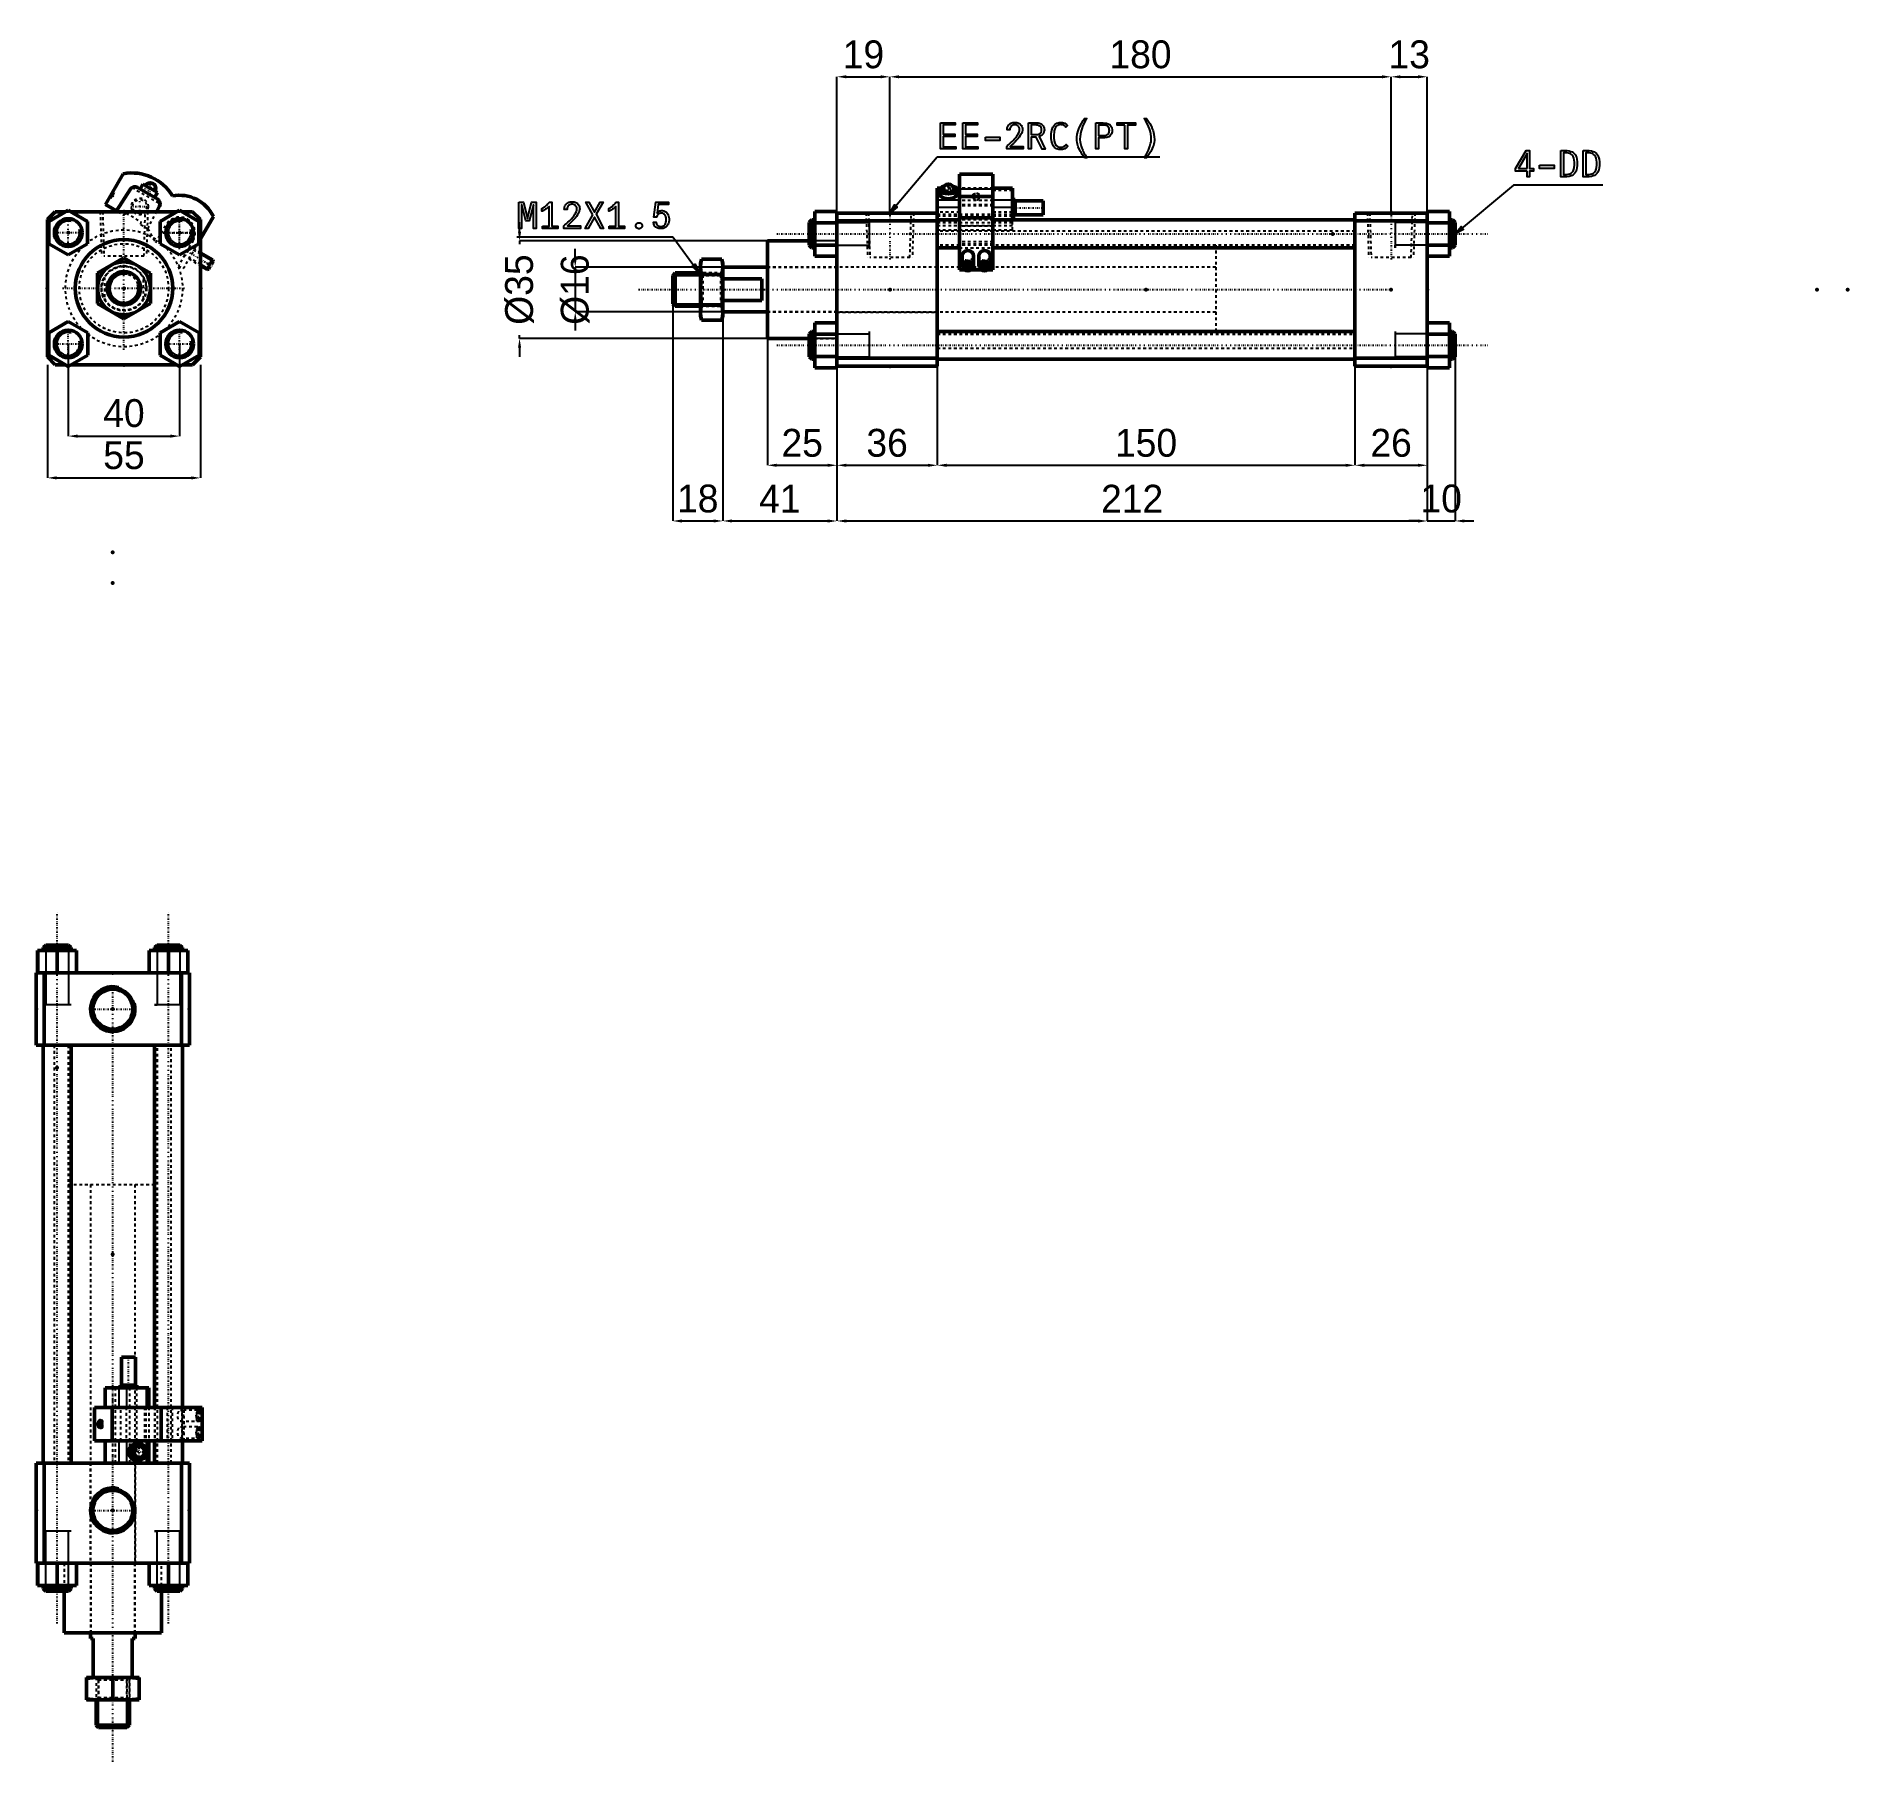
# Model space of a CAD drawing. Header units: millimetres. Extents: x -32 to 619, y -529 to 91.
import ezdxf

# ---------------------------------------------------------------- set-up
doc = ezdxf.new("R2010")
doc.units = ezdxf.units.MM
doc.linetypes.add('Center', pattern=[1.5, 0.45, -0.5, 0.05, -0.5])
doc.linetypes.add('Dashed', pattern=[2, 1, -1])
for name, color, linetype, lineweight in [('2d ConnectionPoints', 7, 'Continuous', 50), ('AM_0', 7, 'Continuous', 50), ('AM_4', 3, 'Continuous', 25), ('AM_5', 3, 'Continuous', 25), ('AM_7', 7, 'Center', 25), ('AM_9', 6, 'Dashed', 25)]:
    doc.layers.add(name, color=color, linetype=linetype, lineweight=lineweight)
doc.dimstyles.new('ISO-25', dxfattribs={"dimtxt": 2.5, "dimasz": 2.5, "dimexe": 1.25, "dimexo": 0.625, "dimtad": 1, "dimtxsty": 'Standard', "dimcen": 2.5, "dimadec": 0, "dimazin": 0, "dimtfac": 1, "dimtmove": 0, "dimatfit": 3, "dimfxl": 1, "dimarcsym": 0})

msp = doc.modelspace()

# ---------------------------------------------------------------- blocks, each defined once
blk = doc.blocks.new('1_mghcJFS_0132_switch_0_in_MGHCA70SDC32100T110A0_0')
at = {"layer": 'AM_0'}
for p, q in [((-0.26, 41.11), (-6.61, 30.11)), ((2.19, 35.53), (-2.71, 27.86)), ((11.96, 32.1), (4.88, 36.18)), ((6.82, 37.37), (5.82, 35.64)), ((12.02, 34.37), (6.82, 37.37)), ((11.02, 32.64), (12.02, 34.37)), ((-6.61, 30.11), (-2.08, 27.5)), ((11.73, 27.5), (12.73, 29.44)), ((27.5, 17.79), (32.1, 25.76)), ((31.87, 10.21), (27.5, 12.73)), ((27.5, 8.11), (29.87, 6.75)), ((30.62, 8.05), (29.87, 6.75)), ((29.87, 6.75), (30.45, 6.9)), ((30.62, 9.2), (30.12, 8.33)), ((30.99, 7.83), (30.12, 8.33)), ((30.99, 7.83), (30.45, 6.9)), ((30.62, 9.2), (31.49, 8.7)), ((31.87, 10.21), (31.12, 8.91)), ((32.02, 9.62), (31.49, 8.7)), ((32.02, 9.62), (31.87, 10.21))]:
    blk.add_line(p, q, dxfattribs=at)
for centre, radius, start, end in [((2.92, 24.61), 16.8, 30.52337, 100.9016), ((3.88, 34.45), 2, 60, 147.39744), ((9.42, 35.87), 2, 330, 150), ((19.98, 19.96), 13.44, 25.56463, 101.0894), ((10.96, 30.36), 2, 332.60256, 60)]:
    blk.add_arc(centre, radius, start, end, dxfattribs=at)
at = {"layer": 'AM_5', "linetype": 'Dashed'}
for p, q in [((27.5, 12.23), (23.36, 14.62)), ((27.5, 8.61), (21.79, 11.9))]:
    blk.add_line(p, q, dxfattribs=at)
at = {"layer": 'AM_5'}
for p, q in [((32.02, 9.62), (27.5, 12.23)), ((30.45, 6.9), (27.5, 8.61))]:
    blk.add_line(p, q, dxfattribs=at)
at = {"layer": 'AM_7'}
for p, q in [((-4.63, 33.59), (-4.15, 33.32)), ((7.32, 35.87), (11.52, 35.87)), ((10.52, 37.78), (8.32, 33.97)), ((9.42, 33.77), (9.42, 37.97)), ((2.52, 29.38), (8.82, 29.38)), ((5.67, 26.23), (5.67, 32.53)), ((14.1, 19.96), (25.86, 19.96)), ((19.98, 14.08), (19.98, 25.84)), ((22.14, 13.51), (31.67, 8.01))]:
    blk.add_line(p, q, dxfattribs=at)
at = {"layer": 'AM_9'}
for p, q in [((-4.28, 33.15), (-4.83, 32.2)), ((-3.84, 32.9), (-4.28, 33.15)), ((-3.53, 34.45), (-4.08, 33.5)), ((-3.64, 33.25), (-4.08, 33.5)), ((-3.53, 34.45), (-3.96, 34.7)), ((-3.84, 32.9), (-3.64, 33.25)), ((2.93, 36.15), (12.91, 30.39)), ((4.83, 36.1), (11.91, 32.01)), ((-5.26, 32.45), (-4.83, 32.2)), ((-2.08, 27.5), (-0.11, 26.36)), ((-0.11, 26.36), (0.82, 26.98)), ((0.82, 26.98), (6.02, 23.98)), ((8.55, 21.36), (11.73, 27.5)), ((6.02, 23.98), (5.95, 22.86)), ((5.95, 22.86), (8.55, 21.36)), ((8.55, 21.36), (11.43, 16.36)), ((11.43, 16.36), (15.13, 22.76)), ((24.82, 17.16), (19.58, 8.07)), ((21.31, 7.07), (27.5, 17.79)), ((27.5, 12.73), (25.31, 14)), ((19.58, 8.07), (21.31, 7.07)), ((23.31, 10.53), (27.5, 8.11))]:
    blk.add_line(p, q, dxfattribs=at)
for radius in [3, 2.5]:
    blk.add_circle((5.67, 29.38), radius, dxfattribs=at)
for centre, radius, start, end in [((3.83, 34.37), 2, 60, 116.63299), ((10.91, 30.28), 2, 3.36701, 60), ((19.98, 19.96), 5.6, 330, 150)]:
    blk.add_arc(centre, radius, start, end, dxfattribs=at)
blk = doc.blocks.new('2_HC_NUTM12X1_5_0_in_MGHCA70SDC32100T110A0_0')
at = {"layer": 'AM_0'}
for p, q in [((-9.5, 5.48), (0, 10.97)), ((0, 10.97), (9.5, 5.48)), ((-9.5, -5.48), (-9.5, 5.48)), ((9.5, 5.48), (9.5, -5.48)), ((0, -10.97), (-9.5, -5.48)), ((9.5, -5.48), (0, -10.97))]:
    blk.add_line(p, q, dxfattribs=at)
blk.add_circle((0, 0), 9.5, dxfattribs=at)
at = {"layer": 'AM_9'}
blk.add_circle((0, 0), 5.19, dxfattribs=at)
blk = doc.blocks.new('3_A__SD__C_32_100_ROD_070_0_in_MGHCA70SDC32100T110A0_0')
at = {"layer": 'AM_0'}
blk.add_circle((0, 0), 6, dxfattribs=at)
at = {"layer": 'AM_5'}
blk.add_arc((0, 0), 5.08, 75, 15, dxfattribs=at)
at = {"layer": 'AM_9'}
for p, q in [((-7, 3.87), (-7, -3.87)), ((7, -3.87), (7, 3.87))]:
    blk.add_line(p, q, dxfattribs=at)
blk.add_circle((0, 0), 8, dxfattribs=at)
blk = doc.blocks.new('4_A__SD_C_32_100_0__BODY__A70_0_in_MGHCA70SDC32100T110A0_0')
at = {"layer": 'AM_0'}
for p, q in [((-24.67, 27.5), (-27.5, 24.67)), ((-20, 28.03), (-26.95, 24.01)), ((-20.91, 27.5), (-24.67, 27.5)), ((-13.05, 24.01), (-20, 28.03)), ((19.09, 27.5), (-19.09, 27.5)), ((20, 28.03), (13.05, 24.01)), ((26.95, 24.01), (20, 28.03)), ((24.67, 27.5), (20.91, 27.5)), ((27.5, 24.67), (24.67, 27.5)), ((-27.5, 24.67), (-27.5, -24.67)), ((-26.95, 24.01), (-26.95, 15.99)), ((-13.05, 15.99), (-13.05, 24.01)), ((13.05, 24.01), (13.05, 15.99)), ((26.95, 15.99), (26.95, 24.01)), ((27.5, -24.67), (27.5, 24.67)), ((-26.95, 15.99), (-20, 11.97)), ((-20, 11.97), (-13.05, 15.99)), ((13.05, 15.99), (20, 11.97)), ((20, 11.97), (26.95, 15.99)), ((-20, -11.92), (-27, -15.96)), ((-13, -15.96), (-20, -11.92)), ((20, -11.92), (13, -15.96)), ((27, -15.96), (20, -11.92)), ((-27, -15.96), (-27, -24.04)), ((-13, -24.04), (-13, -15.96)), ((13, -15.96), (13, -24.04)), ((27, -24.04), (27, -15.96)), ((-27.5, -24.67), (-24.67, -27.5)), ((-27, -24.04), (-20, -28.08)), ((-20, -28.08), (-13, -24.04)), ((13, -24.04), (20, -28.08)), ((20, -28.08), (27, -24.04)), ((24.67, -27.5), (27.5, -24.67)), ((-24.67, -27.5), (-21.01, -27.5)), ((-18.99, -27.5), (18.99, -27.5)), ((21.01, -27.5), (24.67, -27.5))]:
    blk.add_line(p, q, dxfattribs=at)
for centre, radius in [((-20, 20), 5), ((20, 20), 5), ((0, 0), 17.5), ((-20, -20), 5), ((20, -20), 5)]:
    blk.add_circle(centre, radius, dxfattribs=at)
at = {"layer": 'AM_5', "linetype": 'Dashed'}
for p, q in [((-8.53, 27.5), (-8.03, 11.5)), ((8.53, 27.5), (8.03, 11.5))]:
    blk.add_line(p, q, dxfattribs=at)
at = {"layer": 'AM_5'}
for centre in [(-20, 20), (20, 20), (-20, -20), (20, -20)]:
    blk.add_arc(centre, 4.08, 75, 15, dxfattribs=at)
at = {"layer": 'AM_7'}
for p, q in [((0, -22.05), (0, 28.3)), ((-25.25, 20), (-14.75, 20)), ((-20, 14.75), (-20, 25.25)), ((14.75, 20), (25.25, 20)), ((20, 14.75), (20, 25.25)), ((-22.05, 0), (22.05, 0)), ((-20, -25.25), (-20, -14.75)), ((20, -25.25), (20, -14.75)), ((-25.25, -20), (-14.75, -20)), ((14.75, -20), (25.25, -20))]:
    blk.add_line(p, q, dxfattribs=at)
at = {"layer": 'AM_9'}
for p, q in [((-20.91, 27.5), (-19.09, 27.5)), ((-7.67, 27.5), (-7.18, 11.5)), ((7.18, 11.5), (7.67, 27.5)), ((19.09, 27.5), (20.91, 27.5)), ((7.18, 11.5), (-7.18, 11.5)), ((-18.99, -27.5), (-21.01, -27.5)), ((21.01, -27.5), (18.99, -27.5))]:
    blk.add_line(p, q, dxfattribs=at)
for radius in [21, 16, 8.1, 7.9]:
    blk.add_circle((0, 0), radius, dxfattribs=at)
blk = doc.blocks.new('*D5')
at = {"layer": 'AM_5', "color": 0, "lineweight": -2}
for p, q in [((-20, -20), (-20, -53.08)), ((20, -20), (20, -53.08)), ((-16.67, -53.08), (16.67, -53.08))]:
    blk.add_line(p, q, dxfattribs=at)
at = {"layer": 'AM_5', "color": 0}
for points in [[(-16.67, -52.53), (-16.67, -53.64), (-20, -53.08)], [(16.67, -53.64), (16.67, -52.53), (20, -53.08)]]:
    blk.add_solid(points, dxfattribs=at)
at = {"layer": 'Defpoints', "color": 0}
for p in [(-20, -20), (20, -20), (20, -53.08)]:
    blk.add_point(p, dxfattribs=at)
at = {"layer": 'AM_5', "color": 0, "insert": (0, -44.87), "char_height": 10, "attachment_point": 5}
blk.add_mtext('40', dxfattribs=at)
blk = doc.blocks.new('*D6')
at = {"layer": 'AM_5', "color": 0, "lineweight": -2}
for p, q in [((-27.5, -27.5), (-27.5, -68.08)), ((27.5, -27.5), (27.5, -68.08)), ((-24.17, -68.08), (24.17, -68.08))]:
    blk.add_line(p, q, dxfattribs=at)
at = {"layer": 'AM_5', "color": 0}
for points in [[(-24.17, -67.53), (-24.17, -68.64), (-27.5, -68.08)], [(24.17, -68.64), (24.17, -67.53), (27.5, -68.08)]]:
    blk.add_solid(points, dxfattribs=at)
at = {"layer": 'Defpoints', "color": 0}
for p in [(-27.5, -27.5), (27.5, -27.5), (27.5, -68.08)]:
    blk.add_point(p, dxfattribs=at)
at = {"layer": 'AM_5', "color": 0, "insert": (0, -59.98), "char_height": 10, "attachment_point": 5}
blk.add_mtext('55', dxfattribs=at)
blk = doc.blocks.new('1_mghcJFS_0132_switch_0_in_MGHCA70SDC32100T110A0_2')
at = {"layer": 'AM_0'}
for p, q in [((56, 41.41), (44, 41.41)), ((44, 7.07), (44, 41.41)), ((56, 7.07), (56, 41.41)), ((37.23, 36.45), (36, 36.45)), ((36, 27.5), (36, 36.45)), ((37, 35.87), (37, 34.14)), ((44, 36.45), (42.77, 36.45)), ((43, 34.14), (43, 35.87)), ((56, 33.4), (44, 33.4)), ((63, 36.45), (56, 36.45)), ((63, 25), (63, 36.45)), ((64, 32.38), (63, 32.38)), ((63, 26.38), (64, 26.38)), ((64, 32.38), (64, 26.38)), ((74, 31.88), (64, 31.88)), ((64, 26.88), (74, 26.88)), ((74, 31.88), (74, 26.88)), ((56, 25.76), (44, 25.76)), ((45.84, 7.07), (44, 7.07)), ((45, 12.26), (45, 8.76)), ((45.06, 9.2), (45.06, 8.91)), ((45.06, 8.91), (45.51, 8.7)), ((45.06, 8.33), (48.94, 8.33)), ((45.06, 8.33), (45.06, 8.05)), ((45.51, 7.83), (45.06, 8.05)), ((45.51, 8.7), (48.49, 8.7)), ((48.49, 7.83), (45.51, 7.83)), ((51.84, 7.07), (48.16, 7.07)), ((48.49, 8.7), (48.94, 8.91)), ((48.94, 8.05), (48.49, 7.83)), ((48.94, 9.2), (48.94, 8.91)), ((48.94, 8.33), (48.94, 8.05)), ((49, 8.76), (49, 12.26)), ((51, 12.26), (51, 8.76)), ((51.06, 9.2), (51.06, 8.91)), ((51.06, 8.91), (51.51, 8.7)), ((51.06, 8.33), (54.94, 8.33)), ((51.06, 8.33), (51.06, 8.05)), ((51.51, 7.83), (51.06, 8.05)), ((51.51, 8.7), (54.49, 8.7)), ((54.49, 7.83), (51.51, 7.83)), ((56, 7.07), (54.16, 7.07)), ((54.49, 8.7), (54.94, 8.91)), ((54.94, 8.05), (54.49, 7.83)), ((54.94, 9.2), (54.94, 8.91)), ((54.94, 8.33), (54.94, 8.05)), ((55, 8.76), (55, 12.26))]:
    blk.add_line(p, q, dxfattribs=at)
blk.add_arc((40, 35.87), 2, 0, 180, dxfattribs=at)
for centre, major_axis, ratio, start_param, end_param in [((40, 35.87), (-3, 0), 0.5, 5.246615, 10.461348), ((40, 34.14), (-3, 0), 0.5, 0, 3.141593), ((40, 35.87), (-2, 0), 0.5, 0, 3.141593), ((47, 12.26), (2, 0), 0.866025, 6.283185, 9.424778), ((53, 12.26), (2, 0), 0.866025, 0, 3.141593), ((47, 8.76), (-2, 0), 0.866025, 6.030505, 6.535866), ((47, 8.48), (-2, 0), 0.866025, 3.394273, 6.030505), ((47, 8.48), (-2, 0), 0.866025, 0.25268, 2.888912), ((47, 8.26), (-1.57, 0), 0.866025, 3.465602, 5.959176), ((47, 8.26), (-1.57, 0), 0.866025, 0.324009, 2.817583), ((47, 8.76), (-2, 0), 0.866025, 2.888912, 3.394273), ((53, 8.76), (-2, 0), 0.866025, 6.030505, 6.535866), ((53, 8.48), (-2, 0), 0.866025, 3.394273, 6.030505), ((53, 8.48), (-2, 0), 0.866025, 0.25268, 2.888912), ((53, 8.26), (-1.57, 0), 0.866025, 3.465602, 5.959176), ((53, 8.26), (-1.57, 0), 0.866025, 0.324009, 2.817583), ((53, 8.76), (-2, 0), 0.866025, 2.888912, 3.394273)]:
    blk.add_ellipse(centre, major_axis=major_axis, ratio=ratio, start_param=start_param, end_param=end_param, dxfattribs=at)
at = {"layer": 'AM_4'}
for p, q in [((37.07, 36.18), (36, 36.18)), ((44, 36.18), (42.93, 36.18)), ((63, 36.18), (56, 36.18)), ((44, 32.1), (36, 32.1)), ((44, 29.44), (36, 29.44)), ((63, 32.1), (56, 32.1)), ((63, 29.44), (56, 29.44))]:
    blk.add_line(p, q, dxfattribs=at)
at = {"layer": 'AM_7'}
blk.add_line((62.45, 29.38), (74.55, 29.38), dxfattribs=at)
at = {"layer": 'AM_9'}
for p, q in [((56, 41.11), (44, 41.11)), ((44, 35.53), (36, 35.53)), ((42.93, 36.18), (37.07, 36.18)), ((42.77, 36.45), (37.23, 36.45)), ((56, 36.37), (44, 36.37)), ((44, 36.15), (56, 36.15)), ((56, 36.1), (44, 36.1)), ((56, 33.15), (44, 33.15)), ((48.7, 33.58), (48.7, 33.08)), ((48.72, 33.5), (51.28, 33.5)), ((48.72, 33.25), (48.72, 33.5)), ((48.72, 33.25), (51.28, 33.25)), ((51.28, 33.15), (48.72, 33.15)), ((48.72, 32.9), (48.72, 33.15)), ((51.28, 32.9), (48.72, 32.9)), ((51.28, 33.25), (51.28, 33.5)), ((51.28, 32.9), (51.28, 33.15)), ((51.3, 33.08), (51.3, 33.58)), ((63, 35.53), (56, 35.53)), ((44, 27.86), (36, 27.86)), ((63, 26.98), (36, 26.98)), ((63, 26.36), (36, 26.36)), ((56, 32.01), (44, 32.01)), ((56, 30.39), (44, 30.39)), ((56, 30.11), (44, 30.11)), ((63, 27.86), (56, 27.86)), ((63, 23.98), (36, 23.98)), ((63, 22.86), (36, 22.86)), ((63, 21.36), (36, 21.36)), ((56, 25.56), (44, 25.56)), ((56, 22.76), (44, 22.76)), ((63, 21.36), (63, 25)), ((56, 17.16), (44, 17.16)), ((56, 16.36), (44, 16.36)), ((56, 8.07), (44, 8.07)), ((48.94, 9.2), (45.06, 9.2)), ((48.16, 7.07), (45.84, 7.07)), ((54.94, 9.2), (51.06, 9.2)), ((54.16, 7.07), (51.84, 7.07))]:
    blk.add_line(p, q, dxfattribs=at)
for centre, major_axis, ratio, start_param, end_param in [((40, 34.14), (-3, 0), 0.5, 3.141593, 6.283185), ((40, 35.87), (-2, 0), 0.5, 3.141593, 6.283185), ((40, 35.87), (-3, 0), 0.5, 4.178163, 5.246615), ((50, 33.08), (1.3, 0), 0.866025, 2.987133, 3.141593), ((50, 33.08), (1.3, 0), 0.866025, 3.141593, 3.296052), ((50, 33.33), (-1.3, 0), 0.866025, 3.296052, 6.128726), ((50, 33.33), (-1.3, 0), 0.866025, 0.15446, 2.987133), ((50, 33.08), (1.3, 0), 0.866025, 6.128726, 6.437645), ((47, 12.26), (2, 0), 0.866025, 3.141593, 6.283185), ((53, 12.26), (2, 0), 0.866025, 3.141593, 6.283185)]:
    blk.add_ellipse(centre, major_axis=major_axis, ratio=ratio, start_param=start_param, end_param=end_param, dxfattribs=at)
blk.add_ellipse((50, 33.58), major_axis=(-1.3, 0), ratio=0.866025, dxfattribs=at)
blk = doc.blocks.new('2_HC_NUTM12X1_5_0_in_MGHCA70SDC32100T110A0_2')
at = {"layer": 'AM_0'}
for p, q in [((-48.61, 10.97), (-49, 9.5)), ((-49, 9.5), (-49, -9.5)), ((-48.61, 10.97), (-41.39, 10.97)), ((-41, 9.5), (-41.39, 10.97)), ((-41, 9.5), (-41, -9.5)), ((-48.61, 5.48), (-41.39, 5.48)), ((-48.61, -5.48), (-41.39, -5.48)), ((-49, -9.5), (-48.61, -10.97)), ((-48.61, -10.97), (-41.39, -10.97)), ((-41.39, -10.97), (-41, -9.5))]:
    blk.add_line(p, q, dxfattribs=at)
for points in [[(-48.61, 10.97), (-48.9, 9.6), (-49, 8.23)], [(-49, 8.23), (-48.9, 6.86), (-48.61, 5.48)], [(-41, 8.23), (-41.1, 9.6), (-41.39, 10.97)], [(-41.39, 5.48), (-41.1, 6.85), (-41, 8.23)], [(-48.61, 5.48), (-48.9, 2.75), (-49, 0)], [(-49, 0), (-48.89, -2.82), (-48.61, -5.48)], [(-41, 0), (-41.11, 2.82), (-41.39, 5.48)], [(-41.39, -5.48), (-41.1, -2.75), (-41, 0)], [(-48.61, -5.48), (-48.9, -6.85), (-49, -8.23)], [(-41, -8.23), (-41.1, -6.86), (-41.39, -5.48)], [(-49, -8.23), (-48.9, -9.6), (-48.61, -10.97)], [(-41.39, -10.97), (-41.1, -9.6), (-41, -8.23)]]:
    blk.add_lwpolyline(points, dxfattribs=at)
at = {"layer": 'AM_5', "linetype": 'Dashed'}
for p, q in [((-41, 6), (-49, 6)), ((-41, -6), (-49, -6))]:
    blk.add_line(p, q, dxfattribs=at)
at = {"layer": 'AM_9'}
for p, q in [((-48.19, 5.19), (-49, 6)), ((-41.81, 5.19), (-48.19, 5.19)), ((-48.19, 5.19), (-48.19, -5.19)), ((-41, 6), (-41.81, 5.19)), ((-41.81, 5.19), (-41.81, -5.19)), ((-49, -6), (-48.19, -5.19)), ((-48.19, -5.19), (-41.81, -5.19)), ((-41.81, -5.19), (-41, -6))]:
    blk.add_line(p, q, dxfattribs=at)
blk = doc.blocks.new('3_A__SD__C_32_100_ROD_070_0_in_MGHCA70SDC32100T110A0_2')
at = {"layer": 'AM_0'}
for p, q in [((-25, 8), (-41, 8)), ((-58.08, 6), (-59, 5.08)), ((-59, 5.08), (-59, -5.08)), ((-49, 6), (-58.08, 6)), ((-58.08, 6), (-58.08, -6)), ((-27, 3.87), (-41, 3.87)), ((-27, -3.87), (-27, 3.87)), ((-59, -5.08), (-58.08, -6)), ((-58.08, -6), (-49, -6)), ((-27, -3.87), (-41, -3.87)), ((-41, -8), (-25, -8))]:
    blk.add_line(p, q, dxfattribs=at)
at = {"layer": 'AM_5'}
for p, q in [((-59, 5.08), (-49, 5.08)), ((-59, -5.08), (-49, -5.08))]:
    blk.add_line(p, q, dxfattribs=at)
at = {"layer": 'AM_5', "linetype": 'Dashed'}
for p, q in [((-49, 5.08), (-41, 5.08)), ((-41, 6), (-41, 5.08)), ((-49, -5.08), (-41, -5.08)), ((-41, -6), (-41, -5.08))]:
    blk.add_line(p, q, dxfattribs=at)
at = {"layer": 'AM_7'}
blk.add_line((-71.25, 0), (198.25, 0), dxfattribs=at)
at = {"layer": 'AM_9'}
for p, q in [((186, 16), (136, 16)), ((136, 16), (136, -16)), ((136, 8), (-25, 8)), ((-41, 6), (-49, 6)), ((-49, -6), (-41, -6)), ((-25, -8), (136, -8)), ((136, -16), (186, -16))]:
    blk.add_line(p, q, dxfattribs=at)
blk = doc.blocks.new('4_A__SD_C_32_100_0__BODY__A70_0_in_MGHCA70SDC32100T110A0_2')
at = {"layer": 'AM_0'}
for p, q in [((-8, 28.03), (0, 28.03)), ((-8, 11.97), (-8, 28.03)), ((0, -28.08), (0, 28.03)), ((36, 27.5), (0, 27.5)), ((36, -27.5), (36, 27.5)), ((186, -27.5), (186, 27.5)), ((212, 27.5), (186, 27.5)), ((220, 28.03), (212, 28.03)), ((212, -28.08), (212, 28.03)), ((220, 11.97), (220, 28.03)), ((-9.08, 25), (-10, 24.08)), ((-10, 24.08), (-10, 15.92)), ((-8, 25), (-9.08, 25)), ((-9.08, 25), (-9.08, 15)), ((-8, 24.01), (0, 24.01)), ((36, 24.67), (0, 24.67)), ((44, 25), (36, 25)), ((186, 25), (56, 25)), ((212, 24.67), (186, 24.67)), ((220, 24.01), (212, 24.01)), ((221.08, 25), (220, 25)), ((222, 24.08), (221.08, 25)), ((221.08, 25), (221.08, 15)), ((222, 24.08), (222, 15.92)), ((-25, -17.5), (-25, 17.5)), ((-10, 17.5), (-25, 17.5)), ((-10, 15.92), (-9.08, 15)), ((-9.08, 15), (-8, 15)), ((-8, 15.99), (0, 15.99)), ((36, 15), (44, 15)), ((56, 15), (186, 15)), ((220, 15.99), (212, 15.99)), ((220, 15), (221.08, 15)), ((221.08, 15), (222, 15.92)), ((-8, 11.97), (0, 11.97)), ((220, 11.97), (212, 11.97)), ((-8, -11.92), (0, -11.92)), ((-8, -28.08), (-8, -11.92)), ((220, -11.92), (212, -11.92)), ((220, -28.08), (220, -11.92)), ((-25, -17.5), (-10, -17.5)), ((-9.08, -15), (-10, -15.92)), ((-10, -15.92), (-10, -24.08)), ((-8, -15), (-9.08, -15)), ((-9.08, -15), (-9.08, -25)), ((-8, -15.96), (0, -15.96)), ((186, -15), (36, -15)), ((220, -15.96), (212, -15.96)), ((221.08, -15), (220, -15)), ((222, -15.92), (221.08, -15)), ((221.08, -15), (221.08, -25)), ((222, -15.92), (222, -24.08)), ((-10, -24.08), (-9.08, -25)), ((-9.08, -25), (-8, -25)), ((-8, -24.04), (0, -24.04)), ((36, -24.67), (0, -24.67)), ((36, -25), (186, -25)), ((212, -24.67), (186, -24.67)), ((220, -24.04), (212, -24.04)), ((220, -25), (221.08, -25)), ((221.08, -25), (222, -24.08)), ((-8, -28.08), (0, -28.08)), ((36, -27.5), (0, -27.5)), ((212, -27.5), (186, -27.5)), ((220, -28.08), (212, -28.08))]:
    blk.add_line(p, q, dxfattribs=at)
at = {"layer": 'AM_5', "linetype": 'Dashed'}
for p, q in [((10.47, 27.5), (10.97, 11.5)), ((27.53, 27.5), (27.03, 11.5)), ((190.47, 27.5), (190.97, 11.5)), ((207.53, 27.5), (207.03, 11.5))]:
    blk.add_line(p, q, dxfattribs=at)
at = {"layer": 'AM_5'}
for p, q in [((-10, 24.08), (11.5, 24.08)), ((11.5, 25), (11.5, 24.08)), ((11.5, 25), (11.5, 15)), ((200.5, 25), (200.5, 24.08)), ((200.5, 25), (200.5, 15)), ((222, 24.08), (200.5, 24.08)), ((-10, 15.92), (11.5, 15.92)), ((11.5, 15), (11.5, 15.92)), ((222, 15.92), (200.5, 15.92)), ((200.5, 15), (200.5, 15.92)), ((-10, -15.92), (11.5, -15.92)), ((11.5, -15), (11.5, -15.92)), ((11.5, -15), (11.5, -25)), ((200.5, -15), (200.5, -15.92)), ((200.5, -15), (200.5, -25)), ((222, -15.92), (200.5, -15.92)), ((-10, -24.08), (11.5, -24.08)), ((11.5, -25), (11.5, -24.08)), ((222, -24.08), (200.5, -24.08)), ((200.5, -25), (200.5, -24.08))]:
    blk.add_line(p, q, dxfattribs=at)
at = {"layer": 'AM_7'}
for p, q in [((19, 28.3), (19, 10.7)), ((199, 28.3), (199, 10.7)), ((-21.6, 20), (233.6, 20)), ((-21.6, -20), (233.6, -20))]:
    blk.add_line(p, q, dxfattribs=at)
at = {"layer": 'AM_9'}
for p, q in [((11.33, 27.5), (11.82, 11.5)), ((26.18, 11.5), (26.67, 27.5)), ((191.33, 27.5), (191.82, 11.5)), ((206.18, 11.5), (206.67, 27.5)), ((186, 21), (36, 21)), ((56, 25), (44, 25)), ((0, 17.5), (-10, 17.5)), ((186, 16), (36, 16)), ((44, 15), (56, 15)), ((0, 7.9), (-25, 7.9)), ((36, 8.1), (0, 8.1)), ((26.18, 11.5), (11.82, 11.5)), ((206.18, 11.5), (191.82, 11.5)), ((-25, -7.9), (0, -7.9)), ((0, -8.1), (36, -8.1)), ((-10, -17.5), (0, -17.5)), ((36, -16), (186, -16)), ((36, -21), (186, -21))]:
    blk.add_line(p, q, dxfattribs=at)
blk = doc.blocks.new('*D25')
at = {"layer": 'AM_5', "color": 0, "lineweight": -2}
for p, q in [((256.07, -0.47), (256.07, 75.94)), ((259.4, 75.94), (271.74, 75.94)), ((275.07, 27.03), (275.07, 75.94))]:
    blk.add_line(p, q, dxfattribs=at)
at = {"layer": 'AM_5', "color": 0}
for points in [[(259.4, 76.5), (259.4, 75.39), (256.07, 75.94)], [(271.74, 75.39), (271.74, 76.5), (275.07, 75.94)]]:
    blk.add_solid(points, dxfattribs=at)
at = {"layer": 'Defpoints', "color": 0}
for p in [(275.07, 75.94), (275.07, 27.03), (256.07, -0.47)]:
    blk.add_point(p, dxfattribs=at)
at = {"layer": 'AM_5', "color": 0, "insert": (265.57, 83.94), "char_height": 10, "attachment_point": 5}
blk.add_mtext('19', dxfattribs=at)
blk = doc.blocks.new('*D26')
at = {"layer": 'AM_5', "color": 0, "lineweight": -2}
for p, q in [((275.07, 27.03), (275.07, 75.94)), ((278.4, 75.94), (451.74, 75.94)), ((455.07, 27.03), (455.07, 75.94))]:
    blk.add_line(p, q, dxfattribs=at)
at = {"layer": 'AM_5', "color": 0}
for points in [[(278.4, 76.5), (278.4, 75.39), (275.07, 75.94)], [(451.74, 75.39), (451.74, 76.5), (455.07, 75.94)]]:
    blk.add_solid(points, dxfattribs=at)
at = {"layer": 'Defpoints', "color": 0}
for p in [(455.07, 75.94), (275.07, 27.03), (455.07, 27.03)]:
    blk.add_point(p, dxfattribs=at)
at = {"layer": 'AM_5', "color": 0, "insert": (365.07, 83.94), "char_height": 10, "attachment_point": 5}
blk.add_mtext('180', dxfattribs=at)
blk = doc.blocks.new('*D27')
at = {"layer": 'AM_5', "color": 0, "lineweight": -2}
for p, q in [((455.07, 27.03), (455.07, 75.94)), ((458.4, 75.94), (464.74, 75.94)), ((468.07, -0.47), (468.07, 75.94))]:
    blk.add_line(p, q, dxfattribs=at)
at = {"layer": 'AM_5', "color": 0}
for points in [[(458.4, 76.5), (458.4, 75.39), (455.07, 75.94)], [(464.74, 75.39), (464.74, 76.5), (468.07, 75.94)]]:
    blk.add_solid(points, dxfattribs=at)
at = {"layer": 'Defpoints', "color": 0}
for p in [(468.07, 75.94), (455.07, 27.03), (468.07, -0.47)]:
    blk.add_point(p, dxfattribs=at)
at = {"layer": 'AM_5', "color": 0, "insert": (461.57, 83.94), "char_height": 10, "attachment_point": 5}
blk.add_mtext('13', dxfattribs=at)
blk = doc.blocks.new('*D28')
at = {"layer": 'AM_5', "color": 0, "lineweight": -2}
for p, q in [((256.07, -0.47), (256.07, -63.55)), ((292.07, -0.47), (292.07, -63.55)), ((259.4, -63.55), (288.74, -63.55))]:
    blk.add_line(p, q, dxfattribs=at)
at = {"layer": 'AM_5', "color": 0}
for points in [[(259.4, -63), (259.4, -64.11), (256.07, -63.55)], [(288.74, -64.11), (288.74, -63), (292.07, -63.55)]]:
    blk.add_solid(points, dxfattribs=at)
at = {"layer": 'Defpoints', "color": 0}
for p in [(256.07, -0.47), (292.07, -0.47), (292.07, -63.55)]:
    blk.add_point(p, dxfattribs=at)
at = {"layer": 'AM_5', "color": 0, "insert": (274.07, -55.55), "char_height": 10, "attachment_point": 5}
blk.add_mtext('36', dxfattribs=at)
blk = doc.blocks.new('*D29')
at = {"layer": 'AM_5', "color": 0, "lineweight": -2}
for p, q in [((292.07, -0.47), (292.07, -63.55)), ((442.07, -0.47), (442.07, -63.55)), ((295.4, -63.55), (438.74, -63.55))]:
    blk.add_line(p, q, dxfattribs=at)
at = {"layer": 'AM_5', "color": 0}
for points in [[(295.4, -63), (295.4, -64.11), (292.07, -63.55)], [(438.74, -64.11), (438.74, -63), (442.07, -63.55)]]:
    blk.add_solid(points, dxfattribs=at)
at = {"layer": 'Defpoints', "color": 0}
for p in [(292.07, -0.47), (442.07, -0.47), (442.07, -63.55)]:
    blk.add_point(p, dxfattribs=at)
at = {"layer": 'AM_5', "color": 0, "insert": (367.07, -55.55), "char_height": 10, "attachment_point": 5}
blk.add_mtext('150', dxfattribs=at)
blk = doc.blocks.new('*D30')
at = {"layer": 'AM_5', "color": 0, "lineweight": -2}
for p, q in [((442.07, -0.47), (442.07, -63.55)), ((468.07, -0.47), (468.07, -63.55)), ((445.4, -63.55), (464.74, -63.55))]:
    blk.add_line(p, q, dxfattribs=at)
at = {"layer": 'AM_5', "color": 0}
for points in [[(445.4, -63), (445.4, -64.11), (442.07, -63.55)], [(464.74, -64.11), (464.74, -63), (468.07, -63.55)]]:
    blk.add_solid(points, dxfattribs=at)
at = {"layer": 'Defpoints', "color": 0}
for p in [(442.07, -0.47), (468.07, -0.47), (468.07, -63.55)]:
    blk.add_point(p, dxfattribs=at)
at = {"layer": 'AM_5', "color": 0, "insert": (455.07, -55.55), "char_height": 10, "attachment_point": 5}
blk.add_mtext('26', dxfattribs=at)
blk = doc.blocks.new('*D31')
at = {"layer": 'AM_5', "color": 0, "lineweight": -2}
for p, q in [((231.07, -0.47), (231.07, -63.55)), ((256.07, -0.47), (256.07, -63.55)), ((234.4, -63.55), (252.74, -63.55))]:
    blk.add_line(p, q, dxfattribs=at)
at = {"layer": 'AM_5', "color": 0}
for points in [[(234.4, -63), (234.4, -64.11), (231.07, -63.55)], [(252.74, -64.11), (252.74, -63), (256.07, -63.55)]]:
    blk.add_solid(points, dxfattribs=at)
at = {"layer": 'Defpoints', "color": 0}
for p in [(231.07, -0.47), (256.07, -0.47), (256.07, -63.55)]:
    blk.add_point(p, dxfattribs=at)
at = {"layer": 'AM_5', "color": 0, "insert": (243.57, -55.55), "char_height": 10, "attachment_point": 5}
blk.add_mtext('25', dxfattribs=at)
blk = doc.blocks.new('*D32')
at = {"layer": 'AM_5', "color": 0, "lineweight": -2}
for p, q in [((256.07, -0.47), (256.07, -83.55)), ((468.07, -0.47), (468.07, -83.55)), ((259.4, -83.55), (464.74, -83.55))]:
    blk.add_line(p, q, dxfattribs=at)
at = {"layer": 'AM_5', "color": 0}
for points in [[(259.4, -83), (259.4, -84.11), (256.07, -83.55)], [(464.74, -84.11), (464.74, -83), (468.07, -83.55)]]:
    blk.add_solid(points, dxfattribs=at)
at = {"layer": 'Defpoints', "color": 0}
for p in [(256.07, -0.47), (468.07, -0.47), (468.07, -83.55)]:
    blk.add_point(p, dxfattribs=at)
at = {"layer": 'AM_5', "color": 0, "insert": (362.07, -75.55), "char_height": 10, "attachment_point": 5}
blk.add_mtext('212', dxfattribs=at)
blk = doc.blocks.new('*D33')
at = {"layer": 'AM_5', "color": 0, "lineweight": -2}
for p, q in [((215.07, -0.47), (215.07, -83.55)), ((256.07, -0.47), (256.07, -83.55)), ((218.4, -83.55), (252.74, -83.55))]:
    blk.add_line(p, q, dxfattribs=at)
at = {"layer": 'AM_5', "color": 0}
for points in [[(218.4, -83), (218.4, -84.11), (215.07, -83.55)], [(252.74, -84.11), (252.74, -83), (256.07, -83.55)]]:
    blk.add_solid(points, dxfattribs=at)
at = {"layer": 'Defpoints', "color": 0}
for p in [(215.07, -0.47), (256.07, -0.47), (256.07, -83.55)]:
    blk.add_point(p, dxfattribs=at)
at = {"layer": 'AM_5', "color": 0, "insert": (235.57, -75.55), "char_height": 10, "attachment_point": 5}
blk.add_mtext('41', dxfattribs=at)
blk = doc.blocks.new('*D34')
at = {"layer": 'AM_5', "color": 0, "lineweight": -2}
for p, q in [((197.07, -0.47), (197.07, -83.55)), ((215.07, -0.47), (215.07, -83.55)), ((200.4, -83.55), (211.74, -83.55))]:
    blk.add_line(p, q, dxfattribs=at)
at = {"layer": 'AM_5', "color": 0}
for points in [[(200.4, -83), (200.4, -84.11), (197.07, -83.55)], [(211.74, -84.11), (211.74, -83), (215.07, -83.55)]]:
    blk.add_solid(points, dxfattribs=at)
at = {"layer": 'Defpoints', "color": 0}
for p in [(197.07, -0.47), (215.07, -0.47), (215.07, -83.55)]:
    blk.add_point(p, dxfattribs=at)
at = {"layer": 'AM_5', "color": 0, "insert": (206.07, -75.55), "char_height": 10, "attachment_point": 5}
blk.add_mtext('18', dxfattribs=at)
blk = doc.blocks.new('*D35')
at = {"layer": 'AM_5', "color": 0, "lineweight": -2}
for p, q in [((162.07, 10.86), (162.07, 14.2)), ((215.07, 7.53), (162.07, 7.53)), ((162.07, 7.53), (162.07, -8.47)), ((215.07, -8.47), (162.07, -8.47)), ((162.07, -11.8), (162.07, -15.14))]:
    blk.add_line(p, q, dxfattribs=at)
at = {"layer": 'AM_5', "color": 0}
for points in [[(161.51, 10.86), (162.63, 10.86), (162.07, 7.53)], [(162.63, -11.8), (161.51, -11.8), (162.07, -8.47)]]:
    blk.add_solid(points, dxfattribs=at)
at = {"layer": 'Defpoints', "color": 0}
for p in [(215.07, 7.53), (162.07, -8.47), (215.07, -8.47)]:
    blk.add_point(p, dxfattribs=at)
at = {"layer": 'AM_5', "color": 0, "insert": (162.07, -0.47), "char_height": 10, "attachment_point": 5, "rotation": 90}
blk.add_mtext('Ø16', dxfattribs=at)
blk = doc.blocks.new('*D36')
at = {"layer": 'AM_5', "color": 0, "lineweight": -2}
for p, q in [((142.07, 20.36), (142.07, 23.7)), ((256.07, 17.03), (142.07, 17.03)), ((142.07, 17.03), (142.07, 15.86)), ((142.07, -17.97), (142.07, -16.8)), ((256.07, -17.97), (142.07, -17.97)), ((142.07, -21.3), (142.07, -24.64))]:
    blk.add_line(p, q, dxfattribs=at)
at = {"layer": 'AM_5', "color": 0}
for points in [[(141.51, 20.36), (142.63, 20.36), (142.07, 17.03)], [(142.63, -21.3), (141.51, -21.3), (142.07, -17.97)]]:
    blk.add_solid(points, dxfattribs=at)
at = {"layer": 'Defpoints', "color": 0}
for p in [(256.07, 17.03), (142.07, -17.97), (256.07, -17.97)]:
    blk.add_point(p, dxfattribs=at)
at = {"layer": 'AM_5', "color": 0, "insert": (142.07, -0.47), "char_height": 10, "attachment_point": 5, "rotation": 90}
blk.add_mtext('Ø35', dxfattribs=at)
blk = doc.blocks.new('*D37')
at = {"layer": 'AM_5', "color": 0, "lineweight": -2}
for p, q in [((468.07, -0.47), (468.07, -83.55)), ((478.07, -20.47), (478.07, -83.55)), ((464.74, -83.55), (461.4, -83.55)), ((468.07, -83.55), (478.07, -83.55)), ((481.4, -83.55), (484.74, -83.55))]:
    blk.add_line(p, q, dxfattribs=at)
at = {"layer": 'AM_5', "color": 0}
for points in [[(464.74, -84.11), (464.74, -83), (468.07, -83.55)], [(481.4, -83), (481.4, -84.11), (478.07, -83.55)]]:
    blk.add_solid(points, dxfattribs=at)
at = {"layer": 'Defpoints', "color": 0}
for p in [(468.07, -0.47), (478.07, -20.47), (478.07, -83.55)]:
    blk.add_point(p, dxfattribs=at)
at = {"layer": 'AM_5', "color": 0, "insert": (473.07, -75.55), "char_height": 10, "attachment_point": 5}
blk.add_mtext('10', dxfattribs=at)
blk = doc.blocks.new('1_mghcJFS_0132_switch_0_in_MGHCA70SDC32100T110A0_4')
at = {"layer": 'AM_0'}
for p, q in [((3.17, 74), (8.17, 74)), ((3.17, 74), (3.17, 64)), ((8.17, 64), (8.17, 74)), ((12.96, 63), (-2.71, 63)), ((-2.71, 63), (-2.71, 56)), ((2.67, 64), (8.67, 64)), ((2.67, 64), (2.67, 63)), ((8.67, 63), (8.67, 64)), ((12.96, 56), (12.96, 63)), ((32.1, 56), (-6.61, 56)), ((-6.61, 56), (-6.61, 44)), ((-0.26, 56), (-0.26, 44)), ((17.39, 56), (17.39, 44)), ((32.1, 56), (32.1, 44)), ((-4.28, 51.12), (-4.28, 48.88)), ((-4.08, 49.26), (-4.08, 50.74)), ((32.1, 44), (-6.61, 44)), ((-2.71, 44), (-2.71, 36)), ((9.42, 43), (8.42, 43)), ((12.96, 36), (12.96, 44)), ((12.96, 36), (-2.71, 36)), ((8.42, 37), (9.42, 37))]:
    blk.add_line(p, q, dxfattribs=at)
blk.add_arc((9.42, 40), 2, 270, 90, dxfattribs=at)
for centre, major_axis, ratio in [((-4.61, 50), (0, -1.3), 0.5), ((9.42, 40), (0, 3), 0.866025)]:
    blk.add_ellipse(centre, major_axis=major_axis, ratio=ratio, dxfattribs=at)
for centre, major_axis, ratio, start_param, end_param in [((-4.18, 50), (0, -1.3), 0.5, 3.481168, 5.94361), ((8.42, 40), (0, 3), 0.866025, 6.283185, 9.424778), ((9.42, 40), (0, 2), 0.866025, 6.283185, 9.424778)]:
    blk.add_ellipse(centre, major_axis=major_axis, ratio=ratio, start_param=start_param, end_param=end_param, dxfattribs=at)
at = {"layer": 'AM_4'}
for p, q in [((2.19, 63), (2.19, 56)), ((4.88, 63), (4.88, 56)), ((11.96, 63), (11.96, 56)), ((2.19, 44), (2.19, 36)), ((4.88, 44), (4.88, 36)), ((11.96, 44), (11.96, 40.63)), ((11.96, 39.37), (11.96, 36))]:
    blk.add_line(p, q, dxfattribs=at)
at = {"layer": 'AM_7'}
for p, q in [((5.67, 62.45), (5.67, 74.55)), ((7.32, 40), (11.52, 40)), ((9.42, 37.9), (9.42, 42.1))]:
    blk.add_line(p, q, dxfattribs=at)
at = {"layer": 'AM_9'}
for p, q in [((-0.11, 63), (-0.11, 36)), ((0.82, 63), (0.82, 36)), ((5.95, 63), (5.95, 36)), ((6.02, 63), (6.02, 36)), ((8.55, 63), (8.55, 36)), ((12.73, 63), (12.73, 56)), ((2.93, 44), (2.93, 56)), ((4.83, 56), (4.83, 44)), ((11.43, 56), (11.43, 44)), ((11.91, 56), (11.91, 44)), ((12.91, 56), (12.91, 44)), ((15.13, 56), (15.13, 44)), ((19.58, 56), (19.58, 44)), ((21.31, 56), (21.31, 44)), ((30.37, 55), (24.31, 55)), ((24.82, 56), (24.82, 44)), ((25.58, 44), (25.58, 56)), ((30.12, 51.06), (30.12, 54.94)), ((30.12, 54.94), (30.62, 54.94)), ((30.62, 54.94), (30.99, 54.49)), ((30.62, 54.94), (30.62, 51.06)), ((30.62, 54.94), (31.12, 54.94)), ((30.99, 54.49), (30.99, 51.51)), ((31.49, 54.49), (31.12, 54.94)), ((31.69, 54.28), (31.44, 54.63)), ((31.49, 51.51), (31.49, 54.49)), ((-3.74, 51.3), (-4.61, 51.3)), ((-4.61, 48.7), (-3.74, 48.7)), ((-4.28, 51.28), (-4.28, 51.12)), ((-3.64, 51.28), (-4.28, 51.28)), ((-4.28, 48.88), (-4.28, 48.72)), ((-3.64, 48.72), (-4.28, 48.72)), ((-4.08, 50.74), (-4.08, 51.28)), ((-4.08, 48.72), (-4.08, 49.26)), ((-3.84, 51.28), (-3.84, 48.72)), ((-3.64, 48.72), (-3.64, 51.28)), ((24.31, 51), (30.37, 51)), ((30.37, 49), (24.31, 49)), ((30.12, 51.06), (30.62, 51.06)), ((30.12, 45.06), (30.12, 48.94)), ((30.12, 48.94), (30.62, 48.94)), ((30.99, 51.51), (30.62, 51.06)), ((30.62, 51.06), (31.12, 51.06)), ((30.62, 48.94), (30.99, 48.49)), ((30.62, 48.94), (30.62, 45.06)), ((30.62, 48.94), (31.12, 48.94)), ((30.99, 48.49), (30.99, 45.51)), ((31.12, 51.06), (31.49, 51.51)), ((31.49, 48.49), (31.12, 48.94)), ((31.44, 51.37), (31.69, 51.72)), ((31.69, 48.28), (31.44, 48.63)), ((31.44, 45.37), (31.69, 45.72)), ((31.49, 45.51), (31.49, 48.49)), ((11.96, 40.63), (11.96, 39.37)), ((12.73, 44), (12.73, 36)), ((24.31, 45), (30.37, 45)), ((30.12, 45.06), (30.62, 45.06)), ((30.99, 45.51), (30.62, 45.06)), ((30.62, 45.06), (31.12, 45.06)), ((31.12, 45.06), (31.49, 45.51))]:
    blk.add_line(p, q, dxfattribs=at)
for centre in [(24.31, 53), (24.31, 47)]:
    blk.add_ellipse(centre, major_axis=(0, 2), ratio=0.5, dxfattribs=at)
for centre, major_axis, ratio, start_param, end_param in [((30.87, 53), (0, -2), 0.5, 3.394273, 6.030505), ((30.37, 53), (0, -2), 0.5, 2.888912, 3.394273), ((31.24, 53), (0, -1.57), 0.5, 3.465602, 5.959176), ((30.87, 53), (0, -2), 0.5, 0.25268, 2.888912), ((31.24, 53), (0, -1.57), 0.5, 0.324009, 2.817583), ((-4.18, 50), (0, -1.3), 0.5, 3.296052, 3.481168), ((-4.18, 50), (0, -1.3), 0.5, 5.94361, 6.128726), ((-4.18, 50), (0, -1.3), 0.5, 0.15446, 2.987133), ((-3.74, 50), (0, 1.3), 0.5, 6.128726, 6.437645), ((-3.74, 50), (0, 1.3), 0.5, 2.987133, 3.296052), ((30.87, 47), (0, -2), 0.5, 3.394273, 6.030505), ((30.37, 53), (0, -2), 0.5, 6.030505, 6.535866), ((30.37, 47), (0, -2), 0.5, 2.888912, 3.394273), ((31.24, 47), (0, -1.57), 0.5, 3.465602, 5.959176), ((30.87, 47), (0, -2), 0.5, 0.25268, 2.888912), ((31.24, 47), (0, -1.57), 0.5, 0.324009, 2.817583), ((8.42, 40), (0, 3), 0.866025, 3.141593, 6.283185), ((9.42, 40), (0, 2), 0.866025, 3.141593, 6.283185), ((30.37, 47), (0, -2), 0.5, 6.030505, 6.535866)]:
    blk.add_ellipse(centre, major_axis=major_axis, ratio=ratio, start_param=start_param, end_param=end_param, dxfattribs=at)
blk = doc.blocks.new('2_HC_NUTM12X1_5_0_in_MGHCA70SDC32100T110A0_4')
at = {"layer": 'AM_0'}
for p, q in [((-9.5, -41), (9.5, -41)), ((-9.5, -49), (-9.5, -41)), ((0, -48.61), (0, -41.39)), ((9.5, -41), (9.5, -49)), ((-9.5, -49), (9.5, -49))]:
    blk.add_line(p, q, dxfattribs=at)
for points in [[(-4.75, -41), (-5.94, -41.03), (-7.12, -41.1), (-9.5, -41.39)], [(0, -41.39), (-2.36, -41.1), (-3.56, -41.03), (-4.75, -41)], [(4.75, -41), (3.56, -41.03), (2.37, -41.1), (0, -41.39)], [(9.5, -41.39), (7.14, -41.1), (5.94, -41.03), (4.75, -41)], [(-9.5, -48.61), (-7.14, -48.9), (-5.94, -48.97), (-4.75, -49)], [(-4.75, -49), (-3.56, -48.97), (-2.37, -48.9), (0, -48.61)], [(0, -48.61), (2.36, -48.9), (3.56, -48.97), (4.75, -49)], [(4.75, -49), (5.94, -48.97), (7.12, -48.9), (9.5, -48.61)]]:
    blk.add_lwpolyline(points, dxfattribs=at)
at = {"layer": 'AM_5', "linetype": 'Dashed'}
for p, q in [((-6, -41), (-6, -49)), ((6, -41), (6, -49))]:
    blk.add_line(p, q, dxfattribs=at)
at = {"layer": 'AM_9'}
for p, q in [((-6, -41), (-5.19, -41.81)), ((-5.19, -41.81), (-5.19, -48.19)), ((-5.19, -41.81), (5.19, -41.81)), ((5.19, -41.81), (6, -41)), ((5.19, -48.19), (5.19, -41.81)), ((-5.19, -48.19), (-6, -49)), ((-5.19, -48.19), (5.19, -48.19)), ((6, -49), (5.19, -48.19))]:
    blk.add_line(p, q, dxfattribs=at)
blk = doc.blocks.new('3_A__SD__C_32_100_ROD_070_0_in_MGHCA70SDC32100T110A0_4')
at = {"layer": 'AM_0'}
for p, q in [((-8, -25), (-8, -27)), ((8, -27), (8, -25)), ((-7, -27), (-8, -27)), ((-7, -27), (-7, -41)), ((7, -27), (7, -41)), ((8, -27), (7, -27)), ((-6, -49), (-6, -58.08)), ((6, -58.08), (6, -49)), ((-6, -58.08), (-5.08, -59)), ((-6, -58.08), (6, -58.08)), ((5.08, -59), (6, -58.08)), ((-5.08, -59), (5.08, -59))]:
    blk.add_line(p, q, dxfattribs=at)
at = {"layer": 'AM_5', "linetype": 'Dashed'}
for p, q in [((-6, -41), (-5.08, -41)), ((-5.08, -49), (-5.08, -41)), ((5.08, -49), (5.08, -41)), ((6, -41), (5.08, -41))]:
    blk.add_line(p, q, dxfattribs=at)
at = {"layer": 'AM_5'}
for p, q in [((-5.08, -59), (-5.08, -49)), ((5.08, -59), (5.08, -49))]:
    blk.add_line(p, q, dxfattribs=at)
at = {"layer": 'AM_9'}
for p, q in [((-16, 186), (-16, 136)), ((16, 136), (16, 186)), ((-16, 136), (16, 136)), ((-8, 136), (-8, -25)), ((8, -25), (8, 136)), ((-6, -41), (-6, -49)), ((6, -49), (6, -41))]:
    blk.add_line(p, q, dxfattribs=at)
blk = doc.blocks.new('4_A__SD_C_32_100_0__BODY__A70_0_in_MGHCA70SDC32100T110A0_4')
at = {"layer": 'AM_0'}
for p, q in [((-24.08, 222), (-25, 221.08)), ((-24.08, 222), (-15.92, 222)), ((-15, 221.08), (-15.92, 222)), ((15.92, 222), (15, 221.08)), ((15.92, 222), (24.08, 222)), ((25, 221.08), (24.08, 222)), ((-13, 220), (-27, 220)), ((-27, 220), (-27, 212)), ((-26.95, 220), (-26.95, 212)), ((-25, 221.08), (-15, 221.08)), ((-25, 221.08), (-25, 220)), ((-20, 220), (-20, 212)), ((-15, 220), (-15, 221.08)), ((-13.05, 220), (-13.05, 212)), ((-13, 220), (-13, 212)), ((27, 220), (13, 220)), ((13, 220), (13, 212)), ((13.05, 220), (13.05, 212)), ((15, 221.08), (25, 221.08)), ((15, 221.08), (15, 220)), ((20, 220), (20, 212)), ((25, 220), (25, 221.08)), ((26.95, 220), (26.95, 212)), ((27, 220), (27, 212)), ((-27.5, 212), (-27.5, 186)), ((27.5, 212), (-27.5, 212)), ((-24.67, 212), (-24.67, 186)), ((24.67, 212), (24.67, 186)), ((27.5, 212), (27.5, 186)), ((27.5, 186), (-27.5, 186)), ((-25, 186), (-25, 36)), ((-15, 36), (-15, 186)), ((15, 186), (15, 56)), ((25, 56), (25, 186)), ((15, 44), (15, 36)), ((25, 36), (25, 44)), ((-2.71, 36), (-27.5, 36)), ((-27.5, 36), (-27.5, 0)), ((-24.67, 36), (-24.67, 0)), ((27.5, 36), (12.96, 36)), ((24.67, 36), (24.67, 0)), ((27.5, 36), (27.5, 0)), ((27.5, 0), (-27.5, 0)), ((-26.95, -8), (-26.95, 0)), ((-20, -8), (-20, 0)), ((-13.05, -8), (-13.05, 0)), ((13.05, -8), (13.05, 0)), ((20, -8), (20, 0)), ((26.95, -8), (26.95, 0)), ((-27, -8), (-27, 0)), ((27, -8), (27, 0)), ((-13.05, -8), (-27, -8)), ((-25, -8), (-25, -9.08)), ((-25, -9.08), (-24.08, -10)), ((-25, -9.08), (-15, -9.08)), ((-24.08, -10), (-15.92, -10)), ((-17.5, -10), (-17.5, -25)), ((-15.92, -10), (-15, -9.08)), ((-15, -9.08), (-15, -8)), ((27, -8), (13.05, -8)), ((15, -8), (15, -9.08)), ((15, -9.08), (15.92, -10)), ((15, -9.08), (25, -9.08)), ((15.92, -10), (24.08, -10)), ((17.5, -25), (17.5, -10)), ((24.08, -10), (25, -9.08)), ((25, -9.08), (25, -8)), ((17.5, -25), (-17.5, -25))]:
    blk.add_line(p, q, dxfattribs=at)
for centre, radius in [((0, 199), 7.67), ((0, 199), 7.18), ((0, 19), 7.67), ((0, 19), 7.18)]:
    blk.add_circle(centre, radius, dxfattribs=at)
at = {"layer": 'AM_5'}
for p, q in [((-24.08, 222), (-24.08, 200.5)), ((-15.92, 222), (-15.92, 200.5)), ((15.92, 222), (15.92, 200.5)), ((24.08, 222), (24.08, 200.5)), ((-15, 200.5), (-25, 200.5)), ((-25, 200.5), (-24.08, 200.5)), ((-15, 200.5), (-15.92, 200.5)), ((25, 200.5), (15, 200.5)), ((15, 200.5), (15.92, 200.5)), ((25, 200.5), (24.08, 200.5)), ((-15, 11.5), (-25, 11.5)), ((-25, 11.5), (-24.08, 11.5)), ((-24.08, -10), (-24.08, 11.5)), ((-15.92, -10), (-15.92, 11.5)), ((-15, 11.5), (-15.92, 11.5)), ((25, 11.5), (15, 11.5)), ((15, 11.5), (15.92, 11.5)), ((15.92, -10), (15.92, 11.5)), ((24.08, -10), (24.08, 11.5)), ((25, 11.5), (24.08, 11.5))]:
    blk.add_line(p, q, dxfattribs=at)
for centre in [(0, 199), (0, 19)]:
    blk.add_arc(centre, 8.33, 75, 15, dxfattribs=at)
at = {"layer": 'AM_7'}
for p, q in [((-20, -21.6), (-20, 233.6)), ((20, -21.6), (20, 233.6)), ((0, -71.25), (0, 207.06)), ((-8.06, 199), (8.06, 199)), ((-8.06, 19), (8.06, 19))]:
    blk.add_line(p, q, dxfattribs=at)
at = {"layer": 'AM_9'}
for p, q in [((-21, 186), (-21, 36)), ((-16, 186), (-16, 36)), ((16, 36), (16, 186)), ((21, 36), (21, 186)), ((15, 56), (15, 44)), ((25, 44), (25, 56)), ((-8.1, 36), (-8.1, 0)), ((8.1, 0), (8.1, 36)), ((-17.5, 0), (-17.5, -10)), ((-7.9, 0), (-7.9, -25)), ((7.9, -25), (7.9, 0)), ((17.5, -10), (17.5, 0)), ((-13, -8), (-13, 0)), ((13, -8), (13, 0)), ((-13, -8), (-13.05, -8)), ((13.05, -8), (13, -8))]:
    blk.add_line(p, q, dxfattribs=at)

# ---------------------------------------------------------------- dimensions: what is measured, and where the dimension line sits
at = {"layer": 'AM_5'}
for base, p1, p2, text, picture, middle in [((275.07, 75.943), (256.07, -0.471), (275.07, 27.029), '19', '*D25', (265.57, 75.943)), ((455.07, 75.943), (275.07, 27.029), (455.07, 27.029), '180', '*D26', (365.07, 75.943)), ((468.07, 75.943), (455.07, 27.029), (468.07, -0.471), '13', '*D27', (461.57, 75.943)), ((215.07, -83.554), (197.07, -0.471), (215.07, -0.471), '18', '*D34', (206.07, -83.554)), ((256.07, -83.554), (215.07, -0.471), (256.07, -0.471), '41', '*D33', (235.57, -83.554)), ((256.07, -63.554), (231.07, -0.471), (256.07, -0.471), '25', '*D31', (243.57, -63.554)), ((292.07, -63.554), (256.07, -0.471), (292.07, -0.471), '36', '*D28', (274.07, -63.554)), ((468.07, -83.554), (256.07, -0.471), (468.07, -0.471), '212', '*D32', (362.07, -83.554)), ((442.07, -63.554), (292.07, -0.471), (442.07, -0.471), '150', '*D29', (367.07, -63.554)), ((468.07, -63.554), (442.07, -0.471), (468.07, -0.471), '26', '*D30', (455.07, -63.554)), ((478.07, -83.554), (468.07, -0.471), (478.07, -20.471), '10', '*D37', (473.07, -83.554)), ((20, -53.083), (-20, -20), (20, -20), '40', '*D5', (0, -53.083)), ((27.5, -68.083), (-27.5, -27.5), (27.5, -27.5), '55', '*D6', (0, -68.083))]:
    dim = msp.add_linear_dim(base=base, p1=p1, p2=p2, text=text, dimstyle='ISO-25', override={"dimtxt": 10, "dimasz": 3.333333, "dimexe": 0, "dimexo": 0, "dimgap": 3}, dxfattribs=at)
    dim.commit()
    dim.dimension.update_dxf_attribs({"geometry": picture, "text_midpoint": middle, "dimtype": 160})
for base, p1, p2, text, picture, middle in [((142.07, -17.971), (256.07, 17.029), (256.07, -17.971), 'Ø35', '*D36', (142.07, -0.471)), ((162.07, -8.471), (215.07, 7.529), (215.07, -8.471), 'Ø16', '*D35', (162.07, -0.471))]:
    dim = msp.add_linear_dim(base=base, p1=p1, p2=p2, angle=90, text=text, dimstyle='ISO-25', override={"dimtxt": 10, "dimasz": 3.333333, "dimexe": 0, "dimexo": 0, "dimgap": 3}, dxfattribs=at)
    dim.commit()
    dim.dimension.update_dxf_attribs({"geometry": picture, "text_midpoint": middle, "dimtype": 160, "text_rotation": 90})

# ---------------------------------------------------------------- linework, layer by layer
at = {"layer": '2d ConnectionPoints'}
for p in [(0, 27.5), (0, 27.5), (275.07, 27.029), (455.07, 27.029), (-20, 20), (20, 20), (300.07, 19.529), (434.07, 19.529), (-27.5, 0), (-27.5, 0), (0, 0), (0, 0), (0, 0), (0, 0), (0, 0), (0, 0), (0, 0), (0, 0), (0, 0), (0, 0), (0, 0), (0, 0), (0, 0), (27.5, 0), (27.5, 0), (197.07, -0.471), (215.07, -0.471), (215.07, -0.471), (256.07, -0.471), (256.07, -0.471), (256.07, -0.471), (256.07, -0.471), (275.07, -0.471), (275.07, -0.471), (367.07, -0.471), (455.07, -0.471), (455.07, -0.471), (468.07, -0.471), (468.07, -0.471), (468.07, -0.471), (608.07, -0.471), (619.07, -0.471), (0, -27.5), (0, -27.5), (275.07, -27.971), (455.07, -27.971), (-4.003, -94.824), (-4.003, -105.824), (-4.003, -245.824), (-4.003, -245.824), (-4.003, -245.824), (-31.503, -258.824), (-4.003, -258.824), (-4.003, -258.824), (23.497, -258.824), (-24.003, -279.824), (-4.003, -346.824), (15.997, -413.824), (-31.503, -438.824), (-4.003, -438.824), (-4.003, -438.824), (23.497, -438.824), (-4.003, -457.824), (-4.003, -457.824), (-4.003, -457.824), (-4.003, -457.824), (-4.003, -498.824), (-4.003, -498.824), (-4.003, -516.824)]:
    msp.add_point(p, dxfattribs=at)
at = {"layer": 'AM_5'}
for p, q in [((292.07, 47.029), (275.07, 27.029)), ((372.07, 47.029), (292.07, 47.029)), ((499.07, 37.029), (478.07, 19.529)), ((531.07, 37.029), (499.07, 37.029)), ((141.07, 18.529), (197.07, 18.529)), ((197.07, 18.529), (206.53, 5.529))]:
    msp.add_line(p, q, dxfattribs=at)
for points in [[(293.24, 59.454), (298.531, 59.454), (298.531, 58.648), (294.202, 58.648), (294.202, 55.333), (298.362, 55.333), (298.362, 54.54), (294.202, 54.54), (294.202, 50.835), (298.7, 50.835), (298.7, 50.029), (293.24, 50.029), (293.24, 59.454)], [(301.24, 59.454), (306.531, 59.454), (306.531, 58.648), (302.202, 58.648), (302.202, 55.333), (306.362, 55.333), (306.362, 54.54), (302.202, 54.54), (302.202, 50.835), (306.7, 50.835), (306.7, 50.029), (301.24, 50.029), (301.24, 59.454)], [(317.363, 51.251), (317.363, 51.251), (317.791, 51.642), (318.402, 52.214), (318.402, 52.214), (318.973, 52.768), (319.333, 53.126), (319.333, 53.126), (319.677, 53.488), (320.171, 54.057), (320.171, 54.057), (320.637, 54.656), (320.932, 55.073), (320.932, 55.073), (321.191, 55.489), (321.473, 56.081), (321.473, 56.081), (321.624, 56.635), (321.653, 56.984), (321.653, 56.984), (321.644, 57.18), (321.598, 57.457), (321.598, 57.457), (321.512, 57.714), (321.432, 57.875), (321.432, 57.875), (321.337, 58.024), (321.17, 58.221), (321.17, 58.221), (320.973, 58.386), (320.824, 58.479), (320.824, 58.479), (320.666, 58.556), (320.414, 58.64), (320.414, 58.64), (320.145, 58.685), (319.957, 58.694), (319.957, 58.694), (319.748, 58.685), (319.453, 58.638), (319.453, 58.638), (319.179, 58.552), (319.008, 58.473), (319.008, 58.473), (318.849, 58.376), (318.637, 58.202), (318.637, 58.202), (318.459, 57.992), (318.358, 57.832), (318.358, 57.832), (318.273, 57.659), (318.182, 57.375), (318.182, 57.375), (318.133, 57.064), (318.124, 56.841), (317.149, 56.841), (317.149, 56.841), (317.164, 57.175), (317.243, 57.639), (317.243, 57.639), (317.39, 58.06), (317.526, 58.317), (317.526, 58.317), (317.687, 58.552), (317.969, 58.859), (317.969, 58.859), (318.297, 59.113), (318.543, 59.253), (318.543, 59.253), (318.804, 59.367), (319.217, 59.492), (319.217, 59.492), (319.653, 59.558), (319.957, 59.571), (319.957, 59.571), (320.241, 59.559), (320.654, 59.496), (320.654, 59.496), (321.049, 59.38), (321.302, 59.272), (321.302, 59.272), (321.542, 59.141), (321.864, 58.903), (321.864, 58.903), (322.14, 58.615), (322.3, 58.395), (322.3, 58.395), (322.434, 58.155), (322.58, 57.764), (322.58, 57.764), (322.659, 57.336), (322.674, 57.03), (322.674, 57.03), (322.652, 56.683), (322.536, 56.151), (322.536, 56.151), (322.32, 55.603), (322.121, 55.229), (322.121, 55.229), (321.893, 54.858), (321.522, 54.32), (321.522, 54.32), (321.119, 53.807), (320.831, 53.477), (320.831, 53.477), (320.521, 53.143), (320.001, 52.601), (320.001, 52.601), (319.415, 52.01), (318.988, 51.589), (318.299, 50.913), (322.953, 50.907), (322.953, 50.029), (317.019, 50.029), (317.019, 50.939), (317.363, 51.251)], [(324.902, 59.454), (327.645, 59.454), (327.645, 59.454), (327.926, 59.443), (328.342, 59.386), (328.342, 59.386), (328.749, 59.28), (329.016, 59.181), (329.016, 59.181), (329.272, 59.06), (329.622, 58.833), (329.622, 58.833), (329.929, 58.551), (330.111, 58.333), (330.111, 58.333), (330.267, 58.091), (330.436, 57.685), (330.436, 57.685), (330.526, 57.227), (330.544, 56.893), (330.544, 56.893), (330.522, 56.525), (330.41, 56.025), (330.41, 56.025), (330.203, 55.587), (330.011, 55.33), (330.011, 55.33), (329.784, 55.101), (329.396, 54.812), (329.396, 54.812), (328.95, 54.588), (328.62, 54.475), (330.778, 49.964), (329.725, 49.964), (327.619, 54.319), (327.476, 54.319), (325.864, 54.319), (325.864, 50.029), (324.902, 50.029), (324.902, 59.454)], [(327.19, 55.164), (327.19, 55.164), (327.465, 55.169), (327.846, 55.194), (327.846, 55.194), (328.19, 55.241), (328.399, 55.284), (328.399, 55.284), (328.592, 55.343), (328.855, 55.47), (328.855, 55.47), (329.085, 55.643), (329.221, 55.785), (329.221, 55.785), (329.337, 55.952), (329.462, 56.255), (329.462, 56.255), (329.53, 56.624), (329.543, 56.906), (329.543, 56.906), (329.519, 57.266), (329.394, 57.72), (329.394, 57.72), (329.162, 58.071), (328.948, 58.248), (328.948, 58.248), (328.698, 58.388), (328.279, 58.539), (328.279, 58.539), (327.807, 58.62), (327.463, 58.635), (325.864, 58.635), (325.864, 55.164), (327.19, 55.164)], [(336.334, 49.808), (336.334, 49.808), (335.699, 49.857), (334.873, 50.112), (334.873, 50.112), (334.198, 50.586), (333.831, 51.024), (333.831, 51.024), (333.532, 51.556), (333.207, 52.528), (333.207, 52.528), (333.032, 53.709), (332.999, 54.612), (332.999, 54.612), (333.035, 55.564), (333.223, 56.8), (333.223, 56.8), (333.571, 57.805), (333.893, 58.346), (333.893, 58.346), (334.281, 58.787), (334.979, 59.265), (334.979, 59.265), (335.816, 59.522), (336.451, 59.571), (336.451, 59.571), (337.059, 59.525), (337.861, 59.284), (337.861, 59.284), (338.533, 58.835), (338.908, 58.421), (338.284, 57.914), (338.284, 57.914), (338.108, 58.099), (337.841, 58.328), (337.841, 58.328), (337.568, 58.5), (337.383, 58.583), (337.383, 58.583), (337.2, 58.646), (336.934, 58.715), (336.934, 58.715), (336.679, 58.752), (336.516, 58.759), (336.516, 58.759), (336.147, 58.74), (335.654, 58.643), (335.654, 58.643), (335.232, 58.463), (334.991, 58.297), (334.991, 58.297), (334.78, 58.096), (334.51, 57.731), (334.51, 57.731), (334.3, 57.291), (334.192, 56.955), (334.192, 56.955), (334.107, 56.584), (334.014, 55.96), (334.014, 55.96), (333.964, 55.253), (333.955, 54.735), (333.955, 54.735), (333.978, 53.973), (334.099, 52.971), (334.099, 52.971), (334.325, 52.141), (334.533, 51.683), (334.533, 51.683), (334.792, 51.306), (335.286, 50.896), (335.286, 50.896), (335.904, 50.676), (336.386, 50.634), (336.386, 50.634), (336.891, 50.672), (337.546, 50.873), (337.546, 50.873), (338.077, 51.245), (338.362, 51.589), (338.94, 51.069), (338.94, 51.069), (338.586, 50.615), (337.899, 50.123), (337.899, 50.123), (337.022, 49.859), (336.334, 49.808)], [(344.984, 46.87), (344.984, 46.87), (344.639, 47.352), (344.166, 48.048), (344.166, 48.048), (343.744, 48.711), (343.492, 49.135), (343.492, 49.135), (343.261, 49.555), (342.953, 50.193), (342.953, 50.193), (342.69, 50.84), (342.54, 51.277), (342.54, 51.277), (342.413, 51.719), (342.276, 52.39), (342.276, 52.39), (342.203, 53.072), (342.189, 53.533), (342.189, 53.533), (342.219, 54.258), (342.378, 55.367), (342.378, 55.367), (342.673, 56.501), (342.946, 57.27), (342.946, 57.27), (343.271, 58.036), (343.842, 59.152), (343.842, 59.152), (344.513, 60.228), (345.016, 60.923), (345.835, 60.923), (345.835, 60.923), (345.376, 60.213), (344.769, 59.135), (344.769, 59.135), (344.261, 58.042), (343.976, 57.306), (343.976, 57.306), (343.74, 56.57), (343.484, 55.479), (343.484, 55.479), (343.346, 54.403), (343.32, 53.695), (343.32, 53.695), (343.333, 53.275), (343.401, 52.622), (343.401, 52.622), (343.528, 51.94), (343.645, 51.469), (343.645, 51.469), (343.784, 50.992), (344.031, 50.278), (344.031, 50.278), (344.321, 49.565), (344.538, 49.09), (344.538, 49.09), (344.772, 48.622), (345.147, 47.942), (345.147, 47.942), (345.55, 47.29), (345.835, 46.87), (344.984, 46.87)], [(349.025, 59.454), (351.677, 59.454), (351.677, 59.454), (352.843, 59.345), (354.105, 58.772), (354.105, 58.772), (354.785, 57.707), (354.914, 56.724), (354.914, 56.724), (354.879, 56.173), (354.692, 55.474), (354.692, 55.474), (354.344, 54.927), (354.024, 54.647), (354.024, 54.647), (353.647, 54.426), (353.005, 54.187), (353.005, 54.187), (352.27, 54.058), (351.729, 54.033), (349.987, 54.033), (349.987, 50.029), (349.025, 50.029), (349.025, 59.454)], [(351.248, 54.839), (351.248, 54.839), (351.588, 54.844), (352.049, 54.871), (352.049, 54.871), (352.448, 54.92), (352.681, 54.966), (352.681, 54.966), (352.892, 55.028), (353.175, 55.164), (353.175, 55.164), (353.419, 55.352), (353.559, 55.505), (353.559, 55.505), (353.677, 55.687), (353.805, 56.02), (353.805, 56.02), (353.874, 56.426), (353.887, 56.737), (353.887, 56.737), (353.875, 57.025), (353.812, 57.407), (353.812, 57.407), (353.696, 57.727), (353.588, 57.907), (353.588, 57.907), (353.461, 58.063), (353.24, 58.257), (353.24, 58.257), (352.983, 58.402), (352.792, 58.473), (352.792, 58.473), (352.585, 58.527), (352.242, 58.585), (352.242, 58.585), (351.861, 58.616), (351.586, 58.622), (349.987, 58.622), (349.987, 54.839), (351.248, 54.839)], [(359.495, 58.609), (356.674, 58.609), (356.674, 59.454), (363.265, 59.454), (363.265, 58.609), (360.457, 58.609), (360.457, 50.029), (359.495, 50.029), (359.495, 58.609)], [(366.41, 46.87), (366.41, 46.87), (366.695, 47.29), (367.098, 47.942), (367.098, 47.942), (367.473, 48.622), (367.706, 49.09), (367.706, 49.09), (367.924, 49.565), (368.214, 50.278), (368.214, 50.278), (368.46, 50.992), (368.6, 51.469), (368.6, 51.469), (368.717, 51.94), (368.844, 52.622), (368.844, 52.622), (368.912, 53.275), (368.925, 53.695), (368.925, 53.695), (368.899, 54.403), (368.761, 55.479), (368.761, 55.479), (368.505, 56.57), (368.269, 57.306), (368.269, 57.306), (367.984, 58.042), (367.476, 59.135), (367.476, 59.135), (366.869, 60.213), (366.41, 60.923), (367.229, 60.923), (367.229, 60.923), (367.732, 60.228), (368.403, 59.152), (368.403, 59.152), (368.974, 58.036), (369.299, 57.27), (369.299, 57.27), (369.572, 56.501), (369.867, 55.367), (369.867, 55.367), (370.026, 54.258), (370.056, 53.533), (370.056, 53.533), (370.042, 53.072), (369.968, 52.39), (369.968, 52.39), (369.832, 51.719), (369.705, 51.277), (369.705, 51.277), (369.555, 50.84), (369.292, 50.193), (369.292, 50.193), (368.983, 49.555), (368.753, 49.135), (368.753, 49.135), (368.501, 48.711), (368.079, 48.048), (368.079, 48.048), (367.606, 47.352), (367.261, 46.87), (366.41, 46.87)], [(309.37, 54.215), (314.57, 54.215), (314.57, 53.045), (309.37, 53.045), (309.37, 54.215)], [(503.919, 42.109), (499.707, 42.109), (499.707, 42.954), (503.542, 49.454), (504.829, 49.454), (504.829, 42.987), (506.233, 42.987), (506.233, 42.109), (504.829, 42.109), (504.829, 40.029), (503.919, 40.029), (503.919, 42.109)], [(503.932, 42.987), (503.932, 48.362), (500.825, 42.987), (503.932, 42.987)], [(516.038, 49.454), (517.676, 49.454), (517.676, 49.454), (518.24, 49.436), (519.004, 49.342), (519.004, 49.342), (519.671, 49.167), (520.062, 49.006), (520.062, 49.006), (520.412, 48.803), (520.869, 48.414), (520.869, 48.414), (521.241, 47.922), (521.443, 47.537), (521.443, 47.537), (521.608, 47.101), (521.787, 46.342), (521.787, 46.342), (521.883, 45.459), (521.901, 44.8), (521.901, 44.8), (521.884, 44.15), (521.794, 43.272), (521.794, 43.272), (521.627, 42.51), (521.472, 42.067), (521.472, 42.067), (521.28, 41.672), (520.914, 41.16), (520.914, 41.16), (520.455, 40.747), (520.097, 40.526), (520.097, 40.526), (519.694, 40.347), (518.993, 40.154), (518.993, 40.154), (518.179, 40.049), (517.572, 40.029), (516.038, 40.029), (516.038, 49.454)], [(517.637, 40.835), (517.637, 40.835), (518.084, 40.849), (518.686, 40.92), (518.686, 40.92), (519.206, 41.052), (519.506, 41.173), (519.506, 41.173), (519.774, 41.329), (520.123, 41.642), (520.123, 41.642), (520.408, 42.049), (520.562, 42.372), (520.562, 42.372), (520.689, 42.745), (520.825, 43.41), (520.825, 43.41), (520.899, 44.202), (520.913, 44.8), (520.913, 44.8), (520.9, 45.339), (520.829, 46.064), (520.829, 46.064), (520.697, 46.687), (520.575, 47.046), (520.575, 47.046), (520.426, 47.364), (520.15, 47.772), (520.15, 47.772), (519.812, 48.097), (519.551, 48.268), (519.551, 48.268), (519.261, 48.405), (518.763, 48.553), (518.763, 48.553), (518.19, 48.633), (517.767, 48.648), (517, 48.648), (517, 40.835), (517.637, 40.835)], [(524.038, 49.454), (525.676, 49.454), (525.676, 49.454), (526.24, 49.436), (527.004, 49.342), (527.004, 49.342), (527.671, 49.167), (528.062, 49.006), (528.062, 49.006), (528.412, 48.803), (528.869, 48.414), (528.869, 48.414), (529.241, 47.922), (529.443, 47.537), (529.443, 47.537), (529.608, 47.101), (529.787, 46.342), (529.787, 46.342), (529.883, 45.459), (529.901, 44.8), (529.901, 44.8), (529.884, 44.15), (529.794, 43.272), (529.794, 43.272), (529.627, 42.51), (529.472, 42.067), (529.472, 42.067), (529.28, 41.672), (528.914, 41.16), (528.914, 41.16), (528.455, 40.747), (528.097, 40.526), (528.097, 40.526), (527.694, 40.347), (526.993, 40.154), (526.993, 40.154), (526.179, 40.049), (525.572, 40.029), (524.038, 40.029), (524.038, 49.454)], [(525.637, 40.835), (525.637, 40.835), (526.084, 40.849), (526.686, 40.92), (526.686, 40.92), (527.206, 41.052), (527.506, 41.173), (527.506, 41.173), (527.774, 41.329), (528.123, 41.642), (528.123, 41.642), (528.408, 42.049), (528.562, 42.372), (528.562, 42.372), (528.689, 42.745), (528.825, 43.41), (528.825, 43.41), (528.899, 44.202), (528.913, 44.8), (528.913, 44.8), (528.9, 45.339), (528.829, 46.064), (528.829, 46.064), (528.697, 46.687), (528.575, 47.046), (528.575, 47.046), (528.426, 47.364), (528.15, 47.772), (528.15, 47.772), (527.812, 48.097), (527.551, 48.268), (527.551, 48.268), (527.261, 48.405), (526.763, 48.553), (526.763, 48.553), (526.19, 48.633), (525.767, 48.648), (525, 48.648), (525, 40.835), (525.637, 40.835)], [(508.37, 44.215), (513.57, 44.215), (513.57, 43.045), (508.37, 43.045), (508.37, 44.215)], [(141.856, 30.954), (143.533, 30.954), (144.963, 25.065), (146.38, 30.954), (148.083, 30.954), (148.083, 21.529), (147.121, 21.529), (147.121, 29.966), (147.056, 29.934), (145.561, 24.194), (144.378, 24.194), (142.864, 29.934), (142.818, 29.96), (142.818, 21.529), (141.856, 21.529), (141.856, 30.954)], [(150.285, 22.361), (152.677, 22.361), (152.677, 29.394), (152.677, 29.394), (152.548, 29.265), (152.331, 29.063), (152.331, 29.063), (152.084, 28.851), (151.904, 28.705), (151.904, 28.705), (151.716, 28.56), (151.432, 28.354), (151.432, 28.354), (151.147, 28.162), (150.955, 28.042), (150.955, 28.042), (150.768, 27.934), (150.508, 27.802), (150.508, 27.802), (150.272, 27.707), (150.129, 27.665), (150.129, 28.653), (150.129, 28.653), (150.307, 28.738), (150.587, 28.898), (150.587, 28.898), (150.882, 29.098), (151.088, 29.254), (151.088, 29.254), (151.295, 29.422), (151.596, 29.681), (151.596, 29.681), (151.886, 29.95), (152.073, 30.135), (152.073, 30.135), (152.25, 30.318), (152.487, 30.574), (152.487, 30.574), (152.69, 30.809), (152.807, 30.954), (153.639, 30.954), (153.639, 22.361), (155.81, 22.361), (155.81, 21.529), (150.285, 21.529), (150.285, 22.361)], [(158.363, 22.751), (158.363, 22.751), (158.791, 23.142), (159.402, 23.714), (159.402, 23.714), (159.973, 24.268), (160.333, 24.626), (160.333, 24.626), (160.677, 24.988), (161.171, 25.557), (161.171, 25.557), (161.637, 26.156), (161.932, 26.573), (161.932, 26.573), (162.191, 26.989), (162.473, 27.581), (162.473, 27.581), (162.624, 28.135), (162.653, 28.484), (162.653, 28.484), (162.644, 28.68), (162.598, 28.957), (162.598, 28.957), (162.512, 29.214), (162.432, 29.375), (162.432, 29.375), (162.337, 29.524), (162.17, 29.721), (162.17, 29.721), (161.973, 29.886), (161.824, 29.979), (161.824, 29.979), (161.666, 30.056), (161.414, 30.14), (161.414, 30.14), (161.145, 30.185), (160.957, 30.194), (160.957, 30.194), (160.748, 30.185), (160.453, 30.138), (160.453, 30.138), (160.179, 30.052), (160.008, 29.973), (160.008, 29.973), (159.849, 29.876), (159.637, 29.702), (159.637, 29.702), (159.459, 29.492), (159.358, 29.332), (159.358, 29.332), (159.273, 29.159), (159.182, 28.875), (159.182, 28.875), (159.133, 28.564), (159.124, 28.341), (158.149, 28.341), (158.149, 28.341), (158.164, 28.675), (158.243, 29.139), (158.243, 29.139), (158.39, 29.56), (158.526, 29.817), (158.526, 29.817), (158.687, 30.052), (158.969, 30.359), (158.969, 30.359), (159.297, 30.613), (159.543, 30.753), (159.543, 30.753), (159.804, 30.867), (160.217, 30.992), (160.217, 30.992), (160.653, 31.058), (160.957, 31.071), (160.957, 31.071), (161.241, 31.059), (161.654, 30.996), (161.654, 30.996), (162.049, 30.88), (162.302, 30.772), (162.302, 30.772), (162.542, 30.641), (162.864, 30.403), (162.864, 30.403), (163.14, 30.115), (163.3, 29.895), (163.3, 29.895), (163.434, 29.655), (163.58, 29.264), (163.58, 29.264), (163.659, 28.836), (163.674, 28.53), (163.674, 28.53), (163.652, 28.183), (163.536, 27.651), (163.536, 27.651), (163.32, 27.103), (163.121, 26.729), (163.121, 26.729), (162.893, 26.358), (162.522, 25.82), (162.522, 25.82), (162.119, 25.307), (161.831, 24.977), (161.831, 24.977), (161.521, 24.643), (161.001, 24.101), (161.001, 24.101), (160.415, 23.51), (159.988, 23.089), (159.299, 22.413), (163.953, 22.407), (163.953, 21.529), (158.019, 21.529), (158.019, 22.439), (158.363, 22.751)], [(168.359, 26.404), (165.817, 30.954), (166.896, 30.954), (168.983, 27.282), (171.03, 30.954), (172.07, 30.954), (169.529, 26.58), (172.278, 21.529), (171.238, 21.529), (168.97, 25.585), (166.727, 21.529), (165.661, 21.529), (168.359, 26.404)], [(174.285, 22.361), (176.677, 22.361), (176.677, 29.394), (176.677, 29.394), (176.548, 29.265), (176.331, 29.063), (176.331, 29.063), (176.084, 28.851), (175.904, 28.705), (175.904, 28.705), (175.716, 28.56), (175.432, 28.354), (175.432, 28.354), (175.147, 28.162), (174.955, 28.042), (174.955, 28.042), (174.768, 27.934), (174.508, 27.802), (174.508, 27.802), (174.272, 27.707), (174.129, 27.665), (174.129, 28.653), (174.129, 28.653), (174.307, 28.738), (174.587, 28.898), (174.587, 28.898), (174.882, 29.098), (175.088, 29.254), (175.088, 29.254), (175.295, 29.422), (175.596, 29.681), (175.596, 29.681), (175.886, 29.95), (176.073, 30.135), (176.073, 30.135), (176.25, 30.318), (176.487, 30.574), (176.487, 30.574), (176.69, 30.809), (176.807, 30.954), (177.639, 30.954), (177.639, 22.361), (179.81, 22.361), (179.81, 21.529), (174.285, 21.529), (174.285, 22.361)], [(192.833, 21.412), (192.833, 21.412), (192.54, 21.422), (192.121, 21.475), (192.121, 21.475), (191.729, 21.572), (191.481, 21.662), (191.481, 21.662), (191.249, 21.774), (190.938, 21.982), (190.938, 21.982), (190.67, 22.24), (190.516, 22.439), (190.516, 22.439), (190.386, 22.661), (190.245, 23.034), (190.245, 23.034), (190.17, 23.456), (190.155, 23.765), (191.169, 23.765), (191.169, 23.765), (191.188, 23.474), (191.287, 23.092), (191.287, 23.092), (191.471, 22.779), (191.64, 22.608), (191.64, 22.608), (191.841, 22.468), (192.184, 22.316), (192.184, 22.316), (192.58, 22.234), (192.872, 22.218), (192.872, 22.218), (193.123, 22.232), (193.467, 22.304), (193.467, 22.304), (193.771, 22.439), (193.951, 22.563), (193.951, 22.563), (194.114, 22.709), (194.323, 22.961), (194.323, 22.961), (194.492, 23.251), (194.582, 23.466), (194.582, 23.466), (194.654, 23.694), (194.733, 24.051), (194.733, 24.051), (194.775, 24.427), (194.783, 24.688), (194.783, 24.688), (194.775, 24.927), (194.734, 25.274), (194.734, 25.274), (194.658, 25.608), (194.588, 25.822), (194.588, 25.822), (194.502, 26.026), (194.343, 26.301), (194.343, 26.301), (194.147, 26.539), (193.997, 26.677), (193.997, 26.677), (193.831, 26.794), (193.553, 26.921), (193.553, 26.921), (193.242, 26.989), (193.015, 27.002), (193.015, 27.002), (192.774, 26.986), (192.433, 26.903), (192.433, 26.903), (192.119, 26.748), (191.923, 26.606), (191.923, 26.606), (191.746, 26.435), (191.527, 26.136), (191.527, 26.136), (191.364, 25.784), (191.286, 25.52), (190.298, 25.52), (190.974, 30.98), (195.563, 30.98), (195.563, 30.135), (191.897, 30.135), (191.481, 27.009), (191.481, 27.009), (191.619, 27.177), (191.834, 27.396), (191.834, 27.396), (192.059, 27.577), (192.216, 27.675), (192.216, 27.675), (192.38, 27.756), (192.646, 27.843), (192.646, 27.843), (192.937, 27.89), (193.145, 27.899), (193.145, 27.899), (193.464, 27.882), (193.909, 27.792), (193.909, 27.792), (194.314, 27.625), (194.562, 27.47), (194.562, 27.47), (194.79, 27.286), (195.089, 26.964), (195.089, 26.964), (195.336, 26.586), (195.472, 26.303), (195.472, 26.303), (195.585, 26.002), (195.706, 25.524), (195.706, 25.524), (195.772, 25.017), (195.784, 24.662), (195.784, 24.662), (195.769, 24.289), (195.692, 23.761), (195.692, 23.761), (195.547, 23.273), (195.414, 22.969), (195.414, 22.969), (195.254, 22.687), (194.968, 22.313), (194.968, 22.313), (194.63, 21.999), (194.374, 21.822), (194.374, 21.822), (194.098, 21.674), (193.654, 21.515), (193.654, 21.515), (193.174, 21.429), (192.833, 21.412)], [(275.07, 27.029), (276.721, 30.001), (277.736, 29.137), (275.07, 27.029)], [(184.963, 21.347), (184.963, 21.347), (184.773, 21.359), (184.518, 21.423), (184.518, 21.423), (184.298, 21.541), (184.17, 21.649), (184.17, 21.649), (184.063, 21.778), (183.946, 22.001), (183.946, 22.001), (183.883, 22.26), (183.871, 22.452), (183.871, 22.452), (183.883, 22.645), (183.946, 22.903), (183.946, 22.903), (184.063, 23.126), (184.17, 23.255), (184.17, 23.255), (184.298, 23.364), (184.518, 23.482), (184.518, 23.482), (184.773, 23.545), (184.963, 23.557), (184.963, 23.557), (185.155, 23.545), (185.414, 23.482), (185.414, 23.482), (185.637, 23.364), (185.766, 23.255), (185.766, 23.255), (185.875, 23.126), (185.993, 22.903), (185.993, 22.903), (186.056, 22.645), (186.068, 22.452), (186.068, 22.452), (186.056, 22.262), (185.993, 22.005), (185.993, 22.005), (185.875, 21.782), (185.766, 21.653), (185.766, 21.653), (185.637, 21.543), (185.414, 21.424), (185.414, 21.424), (185.155, 21.359), (184.963, 21.347)], [(478.07, 19.529), (480.204, 22.175), (481.057, 21.151), (478.07, 19.529)], [(206.53, 5.529), (204.029, 7.832), (205.107, 8.617), (206.53, 5.529)]]:
    msp.add_lwpolyline(points, dxfattribs=at)

# ---------------------------------------------------------------- block references
for name, p in [('1_mghcJFS_0132_switch_0_in_MGHCA70SDC32100T110A0_0', (0, 0)), ('1_mghcJFS_0132_switch_0_in_MGHCA70SDC32100T110A0_2', (256.07, -0.471)), ('4_A__SD_C_32_100_0__BODY__A70_0_in_MGHCA70SDC32100T110A0_0', (0, 0)), ('4_A__SD_C_32_100_0__BODY__A70_0_in_MGHCA70SDC32100T110A0_2', (256.07, -0.471)), ('3_A__SD__C_32_100_ROD_070_0_in_MGHCA70SDC32100T110A0_2', (256.07, -0.471)), ('2_HC_NUTM12X1_5_0_in_MGHCA70SDC32100T110A0_0', (0, 0)), ('3_A__SD__C_32_100_ROD_070_0_in_MGHCA70SDC32100T110A0_0', (0, 0)), ('2_HC_NUTM12X1_5_0_in_MGHCA70SDC32100T110A0_2', (256.07, -0.471)), ('4_A__SD_C_32_100_0__BODY__A70_0_in_MGHCA70SDC32100T110A0_4', (-4.003, -457.824)), ('3_A__SD__C_32_100_ROD_070_0_in_MGHCA70SDC32100T110A0_4', (-4.003, -457.824)), ('1_mghcJFS_0132_switch_0_in_MGHCA70SDC32100T110A0_4', (-4.003, -457.824)), ('2_HC_NUTM12X1_5_0_in_MGHCA70SDC32100T110A0_4', (-4.003, -457.824))]:
    msp.add_blockref(name, p)

msp.set_redraw_order([(e.dxf.handle, doc.entitydb.next_handle()) for e in msp.query("TEXT MTEXT ATTDEF DIMENSION ARC_DIMENSION")])  # texts and dimensions are drawn at this point

doc.saveas('drawing.dxf')
